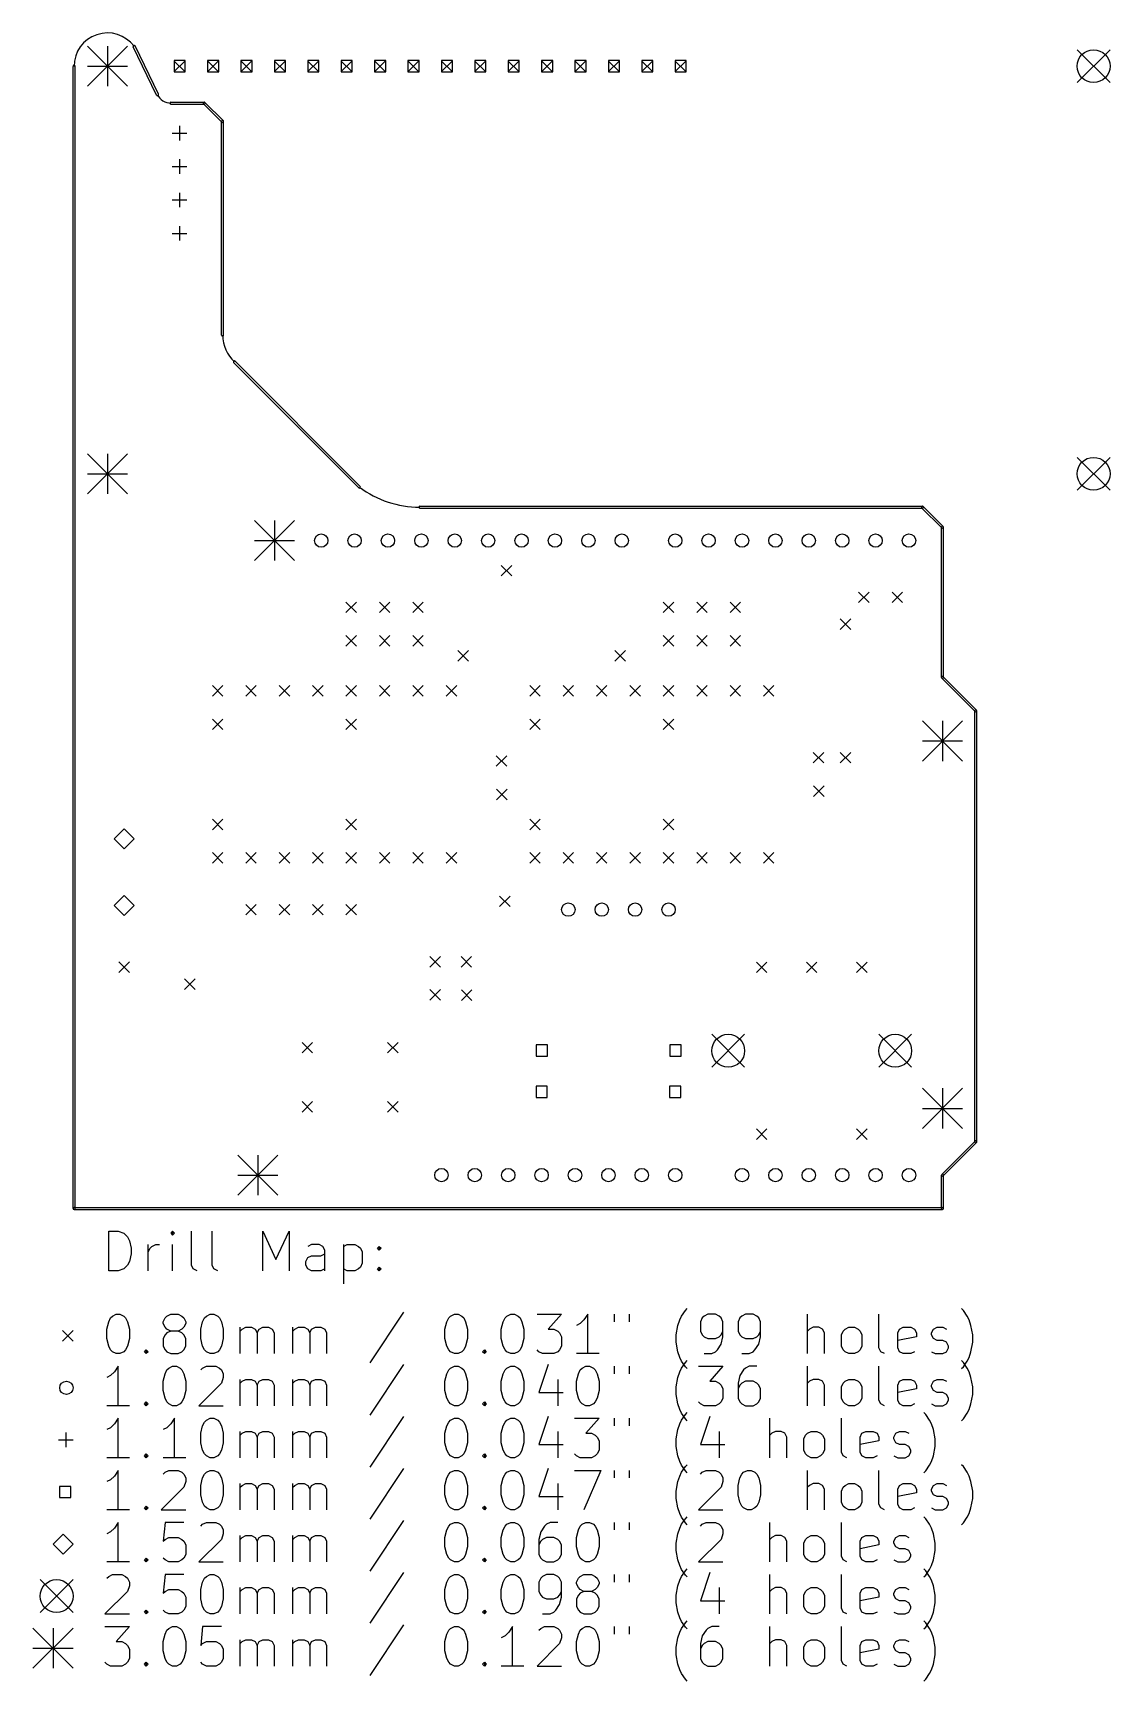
# Model space of a CAD drawing. Extents: x 108 to 190, y -162 to -37.
import ezdxf

# ---------------------------------------------------------------- set-up
doc = ezdxf.new("R2010")
doc.units = 0
doc.header["$MEASUREMENT"] = 0
doc.layers.add('BLACK', color=7, linetype='CONTINUOUS')

msp = doc.modelspace()

# ---------------------------------------------------------------- linework, layer by layer
at = {"layer": 'Black'}
for p, q in [((112.014, -37.96), (115.062, -41.008)), ((115.062, -37.96), (112.014, -41.008)), ((113.538, -37.96), (113.538, -41.008)), ((117.28, -41.689), (115.502, -38.006)), ((117.416, -41.623), (115.638, -37.94)), ((187.287, -38.234), (189.787, -40.734)), ((189.787, -38.234), (187.287, -40.734)), ((110.923, -126.365), (110.923, -39.497)), ((111.073, -126.365), (111.073, -39.497)), ((112.014, -39.484), (115.062, -39.484)), ((119.461, -39.06), (118.613, -39.06)), ((118.613, -39.06), (118.613, -39.909)), ((118.613, -39.909), (119.461, -39.909)), ((118.624, -39.097), (119.424, -39.897)), ((119.424, -39.097), (118.624, -39.897)), ((119.461, -39.909), (119.461, -39.06)), ((122.001, -39.06), (121.153, -39.06)), ((121.153, -39.06), (121.153, -39.909)), ((121.153, -39.909), (122.001, -39.909)), ((121.164, -39.097), (121.964, -39.897)), ((121.964, -39.097), (121.164, -39.897)), ((122.001, -39.909), (122.001, -39.06)), ((124.541, -39.06), (123.693, -39.06)), ((123.693, -39.06), (123.693, -39.909)), ((123.693, -39.909), (124.541, -39.909)), ((123.704, -39.097), (124.504, -39.897)), ((124.504, -39.097), (123.704, -39.897)), ((124.541, -39.909), (124.541, -39.06)), ((127.081, -39.06), (126.233, -39.06)), ((126.233, -39.06), (126.233, -39.909)), ((126.233, -39.909), (127.081, -39.909)), ((126.244, -39.097), (127.044, -39.897)), ((127.044, -39.097), (126.244, -39.897)), ((127.081, -39.909), (127.081, -39.06)), ((129.621, -39.06), (128.773, -39.06)), ((128.773, -39.06), (128.773, -39.909)), ((128.773, -39.909), (129.621, -39.909)), ((128.784, -39.097), (129.584, -39.897)), ((129.584, -39.097), (128.784, -39.897)), ((129.621, -39.909), (129.621, -39.06)), ((132.161, -39.06), (131.313, -39.06)), ((131.313, -39.06), (131.313, -39.909)), ((131.313, -39.909), (132.161, -39.909)), ((131.324, -39.097), (132.124, -39.897)), ((132.124, -39.097), (131.324, -39.897)), ((132.161, -39.909), (132.161, -39.06)), ((134.701, -39.06), (133.853, -39.06)), ((133.853, -39.06), (133.853, -39.909)), ((133.853, -39.909), (134.701, -39.909)), ((133.864, -39.097), (134.664, -39.897)), ((134.664, -39.097), (133.864, -39.897)), ((134.701, -39.909), (134.701, -39.06)), ((137.241, -39.06), (136.393, -39.06)), ((136.393, -39.06), (136.393, -39.909)), ((136.393, -39.909), (137.241, -39.909)), ((136.404, -39.097), (137.204, -39.897)), ((137.204, -39.097), (136.404, -39.897)), ((137.241, -39.909), (137.241, -39.06)), ((139.781, -39.06), (138.933, -39.06)), ((138.933, -39.06), (138.933, -39.909)), ((138.933, -39.909), (139.781, -39.909)), ((138.944, -39.097), (139.744, -39.897)), ((139.744, -39.097), (138.944, -39.897)), ((139.781, -39.909), (139.781, -39.06)), ((142.321, -39.06), (141.473, -39.06)), ((141.473, -39.06), (141.473, -39.909)), ((141.473, -39.909), (142.321, -39.909)), ((141.484, -39.097), (142.284, -39.897)), ((142.284, -39.097), (141.484, -39.897)), ((142.321, -39.909), (142.321, -39.06)), ((144.861, -39.06), (144.013, -39.06)), ((144.013, -39.06), (144.013, -39.909)), ((144.013, -39.909), (144.861, -39.909)), ((144.024, -39.097), (144.824, -39.897)), ((144.824, -39.097), (144.024, -39.897)), ((144.861, -39.909), (144.861, -39.06)), ((147.401, -39.06), (146.553, -39.06)), ((146.553, -39.06), (146.553, -39.909)), ((146.553, -39.909), (147.401, -39.909)), ((146.564, -39.097), (147.364, -39.897)), ((147.364, -39.097), (146.564, -39.897)), ((147.401, -39.909), (147.401, -39.06)), ((149.941, -39.06), (149.093, -39.06)), ((149.093, -39.06), (149.093, -39.909)), ((149.093, -39.909), (149.941, -39.909)), ((149.104, -39.097), (149.904, -39.897)), ((149.904, -39.097), (149.104, -39.897)), ((149.941, -39.909), (149.941, -39.06)), ((152.481, -39.06), (151.633, -39.06)), ((151.633, -39.06), (151.633, -39.909)), ((151.633, -39.909), (152.481, -39.909)), ((151.644, -39.097), (152.444, -39.897)), ((152.444, -39.097), (151.644, -39.897)), ((152.481, -39.909), (152.481, -39.06)), ((155.021, -39.06), (154.173, -39.06)), ((154.173, -39.06), (154.173, -39.909)), ((154.173, -39.909), (155.021, -39.909)), ((154.184, -39.097), (154.984, -39.897)), ((154.984, -39.097), (154.184, -39.897)), ((155.021, -39.909), (155.021, -39.06)), ((157.561, -39.06), (156.713, -39.06)), ((156.713, -39.06), (156.713, -39.909)), ((156.713, -39.909), (157.561, -39.909)), ((156.724, -39.097), (157.524, -39.897)), ((157.524, -39.097), (156.724, -39.897)), ((157.561, -39.909), (157.561, -39.06)), ((118.364, -42.216), (120.904, -42.216)), ((118.364, -42.366), (120.904, -42.366)), ((122.248, -43.741), (120.851, -42.344)), ((122.354, -43.635), (120.957, -42.238)), ((122.226, -59.944), (122.226, -43.688)), ((122.376, -59.944), (122.376, -43.688)), ((118.474, -44.577), (119.574, -44.577)), ((119.024, -44.027), (119.024, -45.127)), ((118.474, -47.117), (119.574, -47.117)), ((119.024, -46.567), (119.024, -47.667)), ((118.474, -49.657), (119.574, -49.657)), ((119.024, -49.107), (119.024, -50.207)), ((118.474, -52.197), (119.574, -52.197)), ((119.024, -51.647), (119.024, -52.747)), ((132.662, -71.554), (123.137, -62.029)), ((132.768, -71.448), (123.243, -61.923)), ((112.014, -68.961), (115.062, -72.009)), ((115.062, -68.961), (112.014, -72.009)), ((113.538, -68.961), (113.538, -72.009)), ((187.287, -69.235), (189.787, -71.735)), ((189.787, -69.235), (187.287, -71.735)), ((112.014, -70.485), (115.062, -70.485)), ((137.287, -72.95), (175.514, -72.95)), ((137.287, -73.1), (175.514, -73.1)), ((176.985, -74.602), (175.461, -73.078)), ((177.091, -74.496), (175.567, -72.972)), ((124.714, -74.041), (127.762, -77.089)), ((127.762, -74.041), (124.714, -77.089)), ((126.238, -74.041), (126.238, -77.089)), ((176.963, -85.979), (176.963, -74.549)), ((177.113, -85.979), (177.113, -74.549)), ((124.714, -75.565), (127.762, -75.565)), ((143.491, -77.451), (144.291, -78.251)), ((144.291, -77.451), (143.491, -78.251)), ((170.669, -79.483), (171.469, -80.283)), ((171.469, -79.483), (170.669, -80.283)), ((173.209, -79.483), (174.009, -80.283)), ((174.009, -79.483), (173.209, -80.283)), ((131.68, -80.245), (132.48, -81.045)), ((132.48, -80.245), (131.68, -81.045)), ((134.22, -80.245), (135.02, -81.045)), ((135.02, -80.245), (134.22, -81.045)), ((136.76, -80.245), (137.56, -81.045)), ((137.56, -80.245), (136.76, -81.045)), ((155.81, -80.245), (156.61, -81.045)), ((156.61, -80.245), (155.81, -81.045)), ((158.35, -80.245), (159.15, -81.045)), ((159.15, -80.245), (158.35, -81.045)), ((160.89, -80.245), (161.69, -81.045)), ((161.69, -80.245), (160.89, -81.045)), ((169.272, -81.515), (170.072, -82.315)), ((170.072, -81.515), (169.272, -82.315)), ((131.68, -82.785), (132.48, -83.585)), ((132.48, -82.785), (131.68, -83.585)), ((134.22, -82.785), (135.02, -83.585)), ((135.02, -82.785), (134.22, -83.585)), ((136.76, -82.785), (137.56, -83.585)), ((137.56, -82.785), (136.76, -83.585)), ((140.189, -83.928), (140.989, -84.728)), ((140.989, -83.928), (140.189, -84.728)), ((152.127, -83.928), (152.927, -84.728)), ((152.927, -83.928), (152.127, -84.728)), ((155.81, -82.785), (156.61, -83.585)), ((156.61, -82.785), (155.81, -83.585)), ((158.35, -82.785), (159.15, -83.585)), ((159.15, -82.785), (158.35, -83.585)), ((160.89, -82.785), (161.69, -83.585)), ((161.69, -82.785), (160.89, -83.585)), ((179.525, -88.572), (176.985, -86.032)), ((179.631, -88.466), (177.091, -85.926)), ((121.52, -86.595), (122.32, -87.395)), ((122.32, -86.595), (121.52, -87.395)), ((124.06, -86.595), (124.86, -87.395)), ((124.86, -86.595), (124.06, -87.395)), ((126.6, -86.595), (127.4, -87.395)), ((127.4, -86.595), (126.6, -87.395)), ((129.14, -86.595), (129.94, -87.395)), ((129.94, -86.595), (129.14, -87.395)), ((131.68, -86.595), (132.48, -87.395)), ((132.48, -86.595), (131.68, -87.395)), ((134.22, -86.595), (135.02, -87.395)), ((135.02, -86.595), (134.22, -87.395)), ((136.76, -86.595), (137.56, -87.395)), ((137.56, -86.595), (136.76, -87.395)), ((139.3, -86.595), (140.1, -87.395)), ((140.1, -86.595), (139.3, -87.395)), ((145.65, -86.595), (146.45, -87.395)), ((146.45, -86.595), (145.65, -87.395)), ((148.19, -86.595), (148.99, -87.395)), ((148.99, -86.595), (148.19, -87.395)), ((150.73, -86.595), (151.53, -87.395)), ((151.53, -86.595), (150.73, -87.395)), ((153.27, -86.595), (154.07, -87.395)), ((154.07, -86.595), (153.27, -87.395)), ((155.81, -86.595), (156.61, -87.395)), ((156.61, -86.595), (155.81, -87.395)), ((158.35, -86.595), (159.15, -87.395)), ((159.15, -86.595), (158.35, -87.395)), ((160.89, -86.595), (161.69, -87.395)), ((161.69, -86.595), (160.89, -87.395)), ((163.43, -86.595), (164.23, -87.395)), ((164.23, -86.595), (163.43, -87.395)), ((179.503, -121.285), (179.503, -88.519)), ((179.653, -121.285), (179.653, -88.519)), ((121.52, -89.135), (122.32, -89.935)), ((122.32, -89.135), (121.52, -89.935)), ((131.68, -89.135), (132.48, -89.935)), ((132.48, -89.135), (131.68, -89.935)), ((145.65, -89.135), (146.45, -89.935)), ((146.45, -89.135), (145.65, -89.935)), ((155.81, -89.135), (156.61, -89.935)), ((156.61, -89.135), (155.81, -89.935)), ((175.514, -89.281), (178.562, -92.329)), ((178.562, -89.281), (175.514, -92.329)), ((177.038, -89.281), (177.038, -92.329)), ((175.514, -90.805), (178.562, -90.805)), ((143.11, -91.929), (143.91, -92.729)), ((143.91, -91.929), (143.11, -92.729)), ((167.215, -91.675), (168.015, -92.475)), ((168.015, -91.675), (167.215, -92.475)), ((169.272, -91.675), (170.072, -92.475)), ((170.072, -91.675), (169.272, -92.475)), ((143.135, -94.469), (143.935, -95.269)), ((143.935, -94.469), (143.135, -95.269)), ((167.24, -94.215), (168.04, -95.015)), ((168.04, -94.215), (167.24, -95.015)), ((114.808, -97.483), (114.046, -98.245)), ((115.57, -98.245), (114.808, -97.483)), ((121.52, -96.755), (122.32, -97.555)), ((122.32, -96.755), (121.52, -97.555)), ((131.68, -96.755), (132.48, -97.555)), ((132.48, -96.755), (131.68, -97.555)), ((145.65, -96.755), (146.45, -97.555)), ((146.45, -96.755), (145.65, -97.555)), ((155.81, -96.755), (156.61, -97.555)), ((156.61, -96.755), (155.81, -97.555)), ((114.046, -98.245), (114.808, -99.007)), ((114.808, -99.007), (115.57, -98.245)), ((121.52, -99.295), (122.32, -100.095)), ((122.32, -99.295), (121.52, -100.095)), ((124.06, -99.295), (124.86, -100.095)), ((124.86, -99.295), (124.06, -100.095)), ((126.6, -99.295), (127.4, -100.095)), ((127.4, -99.295), (126.6, -100.095)), ((129.14, -99.295), (129.94, -100.095)), ((129.94, -99.295), (129.14, -100.095)), ((131.68, -99.295), (132.48, -100.095)), ((132.48, -99.295), (131.68, -100.095)), ((134.22, -99.295), (135.02, -100.095)), ((135.02, -99.295), (134.22, -100.095)), ((136.76, -99.295), (137.56, -100.095)), ((137.56, -99.295), (136.76, -100.095)), ((139.3, -99.295), (140.1, -100.095)), ((140.1, -99.295), (139.3, -100.095)), ((145.65, -99.295), (146.45, -100.095)), ((146.45, -99.295), (145.65, -100.095)), ((148.19, -99.295), (148.99, -100.095)), ((148.99, -99.295), (148.19, -100.095)), ((150.73, -99.295), (151.53, -100.095)), ((151.53, -99.295), (150.73, -100.095)), ((153.27, -99.295), (154.07, -100.095)), ((154.07, -99.295), (153.27, -100.095)), ((155.81, -99.295), (156.61, -100.095)), ((156.61, -99.295), (155.81, -100.095)), ((158.35, -99.295), (159.15, -100.095)), ((159.15, -99.295), (158.35, -100.095)), ((160.89, -99.295), (161.69, -100.095)), ((161.69, -99.295), (160.89, -100.095)), ((163.43, -99.295), (164.23, -100.095)), ((164.23, -99.295), (163.43, -100.095)), ((114.808, -102.563), (114.046, -103.325)), ((115.57, -103.325), (114.808, -102.563)), ((143.364, -102.597), (144.164, -103.397)), ((144.164, -102.597), (143.364, -103.397)), ((114.046, -103.325), (114.808, -104.087)), ((114.808, -104.087), (115.57, -103.325)), ((124.06, -103.232), (124.86, -104.032)), ((124.86, -103.232), (124.06, -104.032)), ((126.6, -103.232), (127.4, -104.032)), ((127.4, -103.232), (126.6, -104.032)), ((129.14, -103.232), (129.94, -104.032)), ((129.94, -103.232), (129.14, -104.032)), ((131.68, -103.232), (132.48, -104.032)), ((132.48, -103.232), (131.68, -104.032)), ((114.408, -107.605), (115.208, -108.405)), ((115.208, -107.605), (114.408, -108.405)), ((138.066, -107.205), (138.866, -108.005)), ((138.866, -107.205), (138.066, -108.005)), ((140.431, -107.195), (141.231, -107.995)), ((141.231, -107.195), (140.431, -107.995)), ((162.888, -107.615), (163.688, -108.415)), ((163.688, -107.615), (162.888, -108.415)), ((166.698, -107.615), (167.498, -108.415)), ((167.498, -107.615), (166.698, -108.415)), ((170.508, -107.615), (171.308, -108.415)), ((171.308, -107.615), (170.508, -108.415)), ((119.408, -108.905), (120.208, -109.705)), ((120.208, -108.905), (119.408, -109.705)), ((138.066, -109.705), (138.866, -110.505)), ((138.866, -109.705), (138.066, -110.505)), ((140.456, -109.735), (141.256, -110.535)), ((141.256, -109.735), (140.456, -110.535)), ((128.338, -113.725), (129.138, -114.525)), ((129.138, -113.725), (128.338, -114.525)), ((134.838, -113.725), (135.638, -114.525)), ((135.638, -113.725), (134.838, -114.525)), ((147.002, -113.921), (146.154, -113.921)), ((146.154, -113.921), (146.154, -114.769)), ((147.002, -114.769), (147.002, -113.921)), ((157.162, -113.921), (156.314, -113.921)), ((156.314, -113.921), (156.314, -114.769)), ((157.162, -114.769), (157.162, -113.921)), ((159.498, -113.115), (161.998, -115.615)), ((161.998, -113.115), (159.498, -115.615)), ((172.198, -113.115), (174.698, -115.615)), ((174.698, -113.115), (172.198, -115.615)), ((146.154, -114.769), (147.002, -114.769)), ((156.314, -114.769), (157.162, -114.769)), ((146.982, -117.061), (146.134, -117.061)), ((146.134, -117.061), (146.134, -117.909)), ((146.982, -117.909), (146.982, -117.061)), ((157.142, -117.061), (156.294, -117.061)), ((156.294, -117.061), (156.294, -117.909)), ((157.142, -117.909), (157.142, -117.061)), ((175.514, -117.221), (178.562, -120.269)), ((178.562, -117.221), (175.514, -120.269)), ((177.038, -117.221), (177.038, -120.269)), ((128.338, -118.225), (129.138, -119.025)), ((129.138, -118.225), (128.338, -119.025)), ((134.838, -118.225), (135.638, -119.025)), ((135.638, -118.225), (134.838, -119.025)), ((146.134, -117.909), (146.982, -117.909)), ((156.294, -117.909), (157.142, -117.909)), ((175.514, -118.745), (178.562, -118.745)), ((162.888, -120.315), (163.688, -121.115)), ((163.688, -120.315), (162.888, -121.115)), ((170.508, -120.315), (171.308, -121.115)), ((171.308, -120.315), (170.508, -121.115)), ((176.985, -123.772), (179.525, -121.232)), ((177.091, -123.878), (179.631, -121.338)), ((123.444, -122.301), (126.492, -125.349)), ((126.492, -122.301), (123.444, -125.349)), ((124.968, -122.301), (124.968, -125.349)), ((123.444, -123.825), (126.492, -123.825)), ((176.963, -126.365), (176.963, -123.825)), ((177.113, -126.365), (177.113, -123.825)), ((110.998, -126.29), (177.038, -126.29)), ((110.998, -126.44), (177.038, -126.44)), ((113.637, -131.097), (113.637, -128.097)), ((113.637, -128.097), (114.352, -128.097)), ((114.352, -128.097), (114.78, -128.24)), ((114.78, -128.24), (115.066, -128.526)), ((115.066, -128.526), (115.209, -128.811)), ((115.209, -128.811), (115.352, -129.383)), ((116.637, -131.097), (116.637, -129.097)), ((116.923, -129.24), (117.209, -129.097)), ((117.209, -129.097), (117.494, -129.097)), ((118.494, -128.097), (118.352, -128.24)), ((118.352, -128.24), (118.494, -128.383)), ((118.637, -128.24), (118.494, -128.097)), ((118.494, -128.097), (118.494, -128.383)), ((118.494, -128.383), (118.637, -128.24)), ((118.494, -131.097), (118.494, -129.097)), ((119.923, -130.669), (119.923, -128.097)), ((121.494, -130.669), (121.494, -128.097)), ((125.352, -131.097), (125.352, -128.097)), ((125.352, -128.097), (126.352, -130.24)), ((126.352, -130.24), (127.352, -128.097)), ((127.352, -128.097), (127.352, -131.097)), ((129.066, -129.097), (128.78, -129.24)), ((129.637, -129.097), (129.066, -129.097)), ((129.923, -129.24), (129.637, -129.097)), ((131.494, -129.097), (131.494, -132.097)), ((131.494, -129.24), (131.78, -129.097)), ((131.78, -129.097), (132.352, -129.097)), ((132.352, -129.097), (132.637, -129.24)), ((115.352, -129.811), (115.209, -130.383)), ((115.352, -129.383), (115.352, -129.811)), ((116.637, -129.669), (116.78, -129.383)), ((116.78, -129.383), (116.923, -129.24)), ((128.637, -130.383), (128.78, -130.097)), ((128.78, -130.097), (129.066, -129.954)), ((129.066, -129.954), (129.78, -129.954)), ((129.78, -129.954), (130.066, -129.811)), ((130.066, -129.526), (129.923, -129.24)), ((130.066, -131.097), (130.066, -129.526)), ((132.637, -129.24), (132.78, -129.383)), ((132.78, -129.383), (132.923, -129.669)), ((132.923, -129.669), (132.923, -130.526)), ((134.066, -129.383), (134.209, -129.24)), ((134.209, -129.526), (134.066, -129.383)), ((134.209, -129.24), (134.352, -129.383)), ((134.209, -129.24), (134.209, -129.526)), ((134.352, -129.383), (134.209, -129.526)), ((114.352, -131.097), (113.637, -131.097)), ((114.78, -130.954), (114.352, -131.097)), ((115.066, -130.669), (114.78, -130.954)), ((115.209, -130.383), (115.066, -130.669)), ((120.066, -130.954), (119.923, -130.669)), ((120.352, -131.097), (120.066, -130.954)), ((121.637, -130.954), (121.494, -130.669)), ((121.923, -131.097), (121.637, -130.954)), ((128.637, -130.669), (128.637, -130.383)), ((128.78, -130.954), (128.637, -130.669)), ((129.066, -131.097), (128.78, -130.954)), ((129.78, -131.097), (129.066, -131.097)), ((130.066, -130.954), (129.78, -131.097)), ((131.78, -131.097), (131.494, -130.954)), ((132.352, -131.097), (131.78, -131.097)), ((132.637, -130.954), (132.352, -131.097)), ((132.78, -130.811), (132.637, -130.954)), ((132.923, -130.526), (132.78, -130.811)), ((134.066, -130.954), (134.209, -130.811)), ((134.209, -131.097), (134.066, -130.954)), ((134.209, -130.811), (134.352, -130.954)), ((134.209, -130.811), (134.209, -131.097)), ((134.352, -130.954), (134.209, -131.097)), ((157.209, -134.54), (157.494, -134.111)), ((157.494, -134.111), (157.637, -133.969)), ((178.637, -134.111), (178.494, -133.969)), ((178.923, -134.54), (178.637, -134.111)), ((113.494, -135.54), (113.637, -134.969)), ((113.637, -134.969), (113.78, -134.683)), ((113.78, -134.683), (113.923, -134.54)), ((113.923, -134.54), (114.209, -134.397)), ((114.209, -134.397), (114.494, -134.397)), ((114.494, -134.397), (114.78, -134.54)), ((114.78, -134.54), (114.923, -134.683)), ((114.923, -134.683), (115.066, -134.969)), ((115.066, -134.969), (115.209, -135.54)), ((117.78, -134.969), (117.923, -134.683)), ((117.78, -135.111), (117.78, -134.969)), ((117.923, -135.397), (117.78, -135.111)), ((117.923, -134.683), (118.066, -134.54)), ((118.066, -134.54), (118.352, -134.397)), ((118.352, -134.397), (118.923, -134.397)), ((118.923, -134.397), (119.209, -134.54)), ((119.209, -134.54), (119.352, -134.683)), ((119.352, -134.683), (119.494, -134.969)), ((119.494, -135.111), (119.352, -135.397)), ((119.494, -134.969), (119.494, -135.111)), ((120.637, -135.54), (120.78, -134.969)), ((120.78, -134.969), (120.923, -134.683)), ((120.923, -134.683), (121.066, -134.54)), ((121.066, -134.54), (121.352, -134.397)), ((121.352, -134.397), (121.637, -134.397)), ((121.637, -134.397), (121.923, -134.54)), ((121.923, -134.54), (122.066, -134.683)), ((122.066, -134.683), (122.209, -134.969)), ((122.209, -134.969), (122.352, -135.54)), ((136.066, -134.254), (133.494, -138.111)), ((139.209, -135.54), (139.352, -134.969)), ((139.352, -134.969), (139.494, -134.683)), ((139.494, -134.683), (139.637, -134.54)), ((139.637, -134.54), (139.923, -134.397)), ((139.923, -134.397), (140.209, -134.397)), ((140.209, -134.397), (140.494, -134.54)), ((140.494, -134.54), (140.637, -134.683)), ((140.637, -134.683), (140.78, -134.969)), ((140.78, -134.969), (140.923, -135.54)), ((143.494, -135.54), (143.637, -134.969)), ((143.637, -134.969), (143.78, -134.683)), ((143.78, -134.683), (143.923, -134.54)), ((143.923, -134.54), (144.209, -134.397)), ((144.209, -134.397), (144.494, -134.397)), ((144.494, -134.397), (144.78, -134.54)), ((144.78, -134.54), (144.923, -134.683)), ((144.923, -134.683), (145.066, -134.969)), ((145.066, -134.969), (145.209, -135.54)), ((146.209, -134.397), (148.066, -134.397)), ((148.066, -134.397), (147.066, -135.54)), ((149.494, -135.111), (149.209, -135.254)), ((149.78, -134.826), (149.494, -135.111)), ((150.066, -134.397), (149.78, -134.826)), ((150.066, -137.397), (150.066, -134.397)), ((152.066, -134.397), (152.066, -134.969)), ((153.209, -134.397), (153.209, -134.969)), ((156.78, -135.969), (156.923, -135.254)), ((156.923, -135.254), (157.066, -134.826)), ((157.066, -134.826), (157.209, -134.54)), ((158.78, -134.683), (158.637, -134.969)), ((158.637, -134.969), (158.637, -135.683)), ((158.923, -134.54), (158.78, -134.683)), ((159.209, -134.397), (158.923, -134.54)), ((159.78, -134.397), (159.209, -134.397)), ((160.066, -134.54), (159.78, -134.397)), ((160.209, -134.683), (160.066, -134.54)), ((160.352, -134.969), (160.209, -134.683)), ((160.352, -136.111), (160.352, -134.969)), ((161.637, -134.683), (161.494, -134.969)), ((161.494, -134.969), (161.494, -135.683)), ((161.78, -134.54), (161.637, -134.683)), ((162.066, -134.397), (161.78, -134.54)), ((162.637, -134.397), (162.066, -134.397)), ((162.923, -134.54), (162.637, -134.397)), ((163.066, -134.683), (162.923, -134.54)), ((163.209, -134.969), (163.066, -134.683)), ((163.209, -136.111), (163.209, -134.969)), ((166.78, -137.397), (166.78, -134.397)), ((172.209, -136.969), (172.209, -134.397)), ((179.066, -134.826), (178.923, -134.54)), ((179.209, -135.254), (179.066, -134.826)), ((179.352, -135.969), (179.209, -135.254)), ((110.123, -135.64), (110.923, -136.44)), ((110.923, -135.64), (110.123, -136.44)), ((113.494, -136.254), (113.494, -135.54)), ((113.637, -136.826), (113.494, -136.254)), ((115.209, -136.254), (115.066, -136.826)), ((115.209, -135.54), (115.209, -136.254)), ((117.923, -135.969), (117.78, -136.254)), ((117.78, -136.254), (117.78, -136.826)), ((118.066, -135.54), (117.923, -135.397)), ((118.066, -135.826), (117.923, -135.969)), ((118.352, -135.683), (118.066, -135.54)), ((118.352, -135.683), (118.066, -135.826)), ((118.923, -135.683), (118.352, -135.683)), ((119.209, -135.54), (118.923, -135.683)), ((119.209, -135.826), (118.923, -135.683)), ((119.352, -135.397), (119.209, -135.54)), ((119.352, -135.969), (119.209, -135.826)), ((119.494, -136.254), (119.352, -135.969)), ((119.494, -136.826), (119.494, -136.254)), ((120.637, -136.254), (120.637, -135.54)), ((120.78, -136.826), (120.637, -136.254)), ((122.352, -136.254), (122.209, -136.826)), ((122.352, -135.54), (122.352, -136.254)), ((123.637, -137.397), (123.637, -135.397)), ((123.637, -135.683), (123.78, -135.54)), ((123.78, -135.54), (124.066, -135.397)), ((124.066, -135.397), (124.494, -135.397)), ((124.494, -135.397), (124.78, -135.54)), ((124.78, -135.54), (124.923, -135.826)), ((124.923, -135.826), (125.066, -135.54)), ((124.923, -135.826), (124.923, -137.397)), ((125.066, -135.54), (125.352, -135.397)), ((125.352, -135.397), (125.78, -135.397)), ((125.78, -135.397), (126.066, -135.54)), ((126.066, -135.54), (126.209, -135.826)), ((126.209, -135.826), (126.209, -137.397)), ((127.637, -137.397), (127.637, -135.397)), ((127.637, -135.683), (127.78, -135.54)), ((127.78, -135.54), (128.066, -135.397)), ((128.066, -135.397), (128.494, -135.397)), ((128.494, -135.397), (128.78, -135.54)), ((128.78, -135.54), (128.923, -135.826)), ((128.923, -135.826), (129.066, -135.54)), ((128.923, -135.826), (128.923, -137.397)), ((129.066, -135.54), (129.352, -135.397)), ((129.352, -135.397), (129.78, -135.397)), ((129.78, -135.397), (130.066, -135.54)), ((130.066, -135.54), (130.209, -135.826)), ((130.209, -135.826), (130.209, -137.397)), ((139.209, -136.254), (139.209, -135.54)), ((139.352, -136.826), (139.209, -136.254)), ((140.923, -136.254), (140.78, -136.826)), ((140.923, -135.54), (140.923, -136.254)), ((143.494, -136.254), (143.494, -135.54)), ((143.637, -136.826), (143.494, -136.254)), ((145.209, -136.254), (145.066, -136.826)), ((145.209, -135.54), (145.209, -136.254)), ((147.066, -135.54), (147.494, -135.54)), ((147.494, -135.54), (147.78, -135.683)), ((147.78, -135.683), (147.923, -135.826)), ((147.923, -135.826), (148.066, -136.111)), ((148.066, -136.111), (148.066, -136.826)), ((156.78, -136.54), (156.78, -135.969)), ((156.923, -137.254), (156.78, -136.54)), ((158.637, -135.683), (158.78, -135.969)), ((158.78, -135.969), (158.923, -136.111)), ((158.923, -136.111), (159.209, -136.254)), ((159.209, -136.254), (159.78, -136.254)), ((159.78, -136.254), (160.066, -136.111)), ((160.066, -136.111), (160.209, -135.969)), ((160.209, -135.969), (160.352, -135.683)), ((160.209, -136.683), (160.352, -136.111)), ((161.494, -135.683), (161.637, -135.969)), ((161.637, -135.969), (161.78, -136.111)), ((161.78, -136.111), (162.066, -136.254)), ((162.066, -136.254), (162.637, -136.254)), ((162.637, -136.254), (162.923, -136.111)), ((162.923, -136.111), (163.066, -135.969)), ((163.066, -135.969), (163.209, -135.683)), ((163.066, -136.683), (163.209, -136.111)), ((166.923, -135.54), (166.78, -135.683)), ((167.209, -135.397), (166.923, -135.54)), ((167.637, -135.397), (167.209, -135.397)), ((167.923, -135.54), (167.637, -135.397)), ((168.066, -135.826), (167.923, -135.54)), ((168.066, -137.397), (168.066, -135.826)), ((169.352, -135.969), (169.494, -135.683)), ((169.352, -136.826), (169.352, -135.969)), ((169.494, -135.683), (169.637, -135.54)), ((169.637, -135.54), (169.923, -135.397)), ((169.923, -135.397), (170.352, -135.397)), ((170.352, -135.397), (170.637, -135.54)), ((170.637, -135.54), (170.78, -135.683)), ((170.78, -135.683), (170.923, -135.969)), ((170.923, -135.969), (170.923, -136.826)), ((173.637, -135.826), (173.78, -135.54)), ((173.637, -136.969), (173.637, -135.826)), ((175.066, -136.111), (173.637, -136.397)), ((173.78, -135.54), (174.066, -135.397)), ((174.066, -135.397), (174.637, -135.397)), ((174.637, -135.397), (174.923, -135.54)), ((174.923, -135.54), (175.066, -135.826)), ((175.066, -135.826), (175.066, -136.111)), ((176.209, -135.826), (176.352, -135.54)), ((176.209, -135.969), (176.209, -135.826)), ((176.352, -136.254), (176.209, -135.969)), ((176.352, -135.54), (176.637, -135.397)), ((176.637, -136.397), (176.352, -136.254)), ((176.637, -135.397), (177.066, -135.397)), ((177.066, -136.397), (176.637, -136.397)), ((177.066, -135.397), (177.352, -135.54)), ((177.352, -136.54), (177.066, -136.397)), ((177.494, -136.826), (177.352, -136.54)), ((179.209, -137.254), (179.352, -136.54)), ((179.352, -136.54), (179.352, -135.969)), ((113.78, -137.111), (113.637, -136.826)), ((113.923, -137.254), (113.78, -137.111)), ((114.209, -137.397), (113.923, -137.254)), ((114.494, -137.397), (114.209, -137.397)), ((114.78, -137.254), (114.494, -137.397)), ((114.923, -137.111), (114.78, -137.254)), ((115.066, -136.826), (114.923, -137.111)), ((116.352, -137.254), (116.494, -137.111)), ((116.494, -137.397), (116.352, -137.254)), ((116.494, -137.111), (116.637, -137.254)), ((116.494, -137.111), (116.494, -137.397)), ((116.637, -137.254), (116.494, -137.397)), ((117.78, -136.826), (117.923, -137.111)), ((117.923, -137.111), (118.066, -137.254)), ((118.066, -137.254), (118.352, -137.397)), ((118.352, -137.397), (118.923, -137.397)), ((118.923, -137.397), (119.209, -137.254)), ((119.209, -137.254), (119.352, -137.111)), ((119.352, -137.111), (119.494, -136.826)), ((120.923, -137.111), (120.78, -136.826)), ((121.066, -137.254), (120.923, -137.111)), ((121.352, -137.397), (121.066, -137.254)), ((121.637, -137.397), (121.352, -137.397)), ((121.923, -137.254), (121.637, -137.397)), ((122.066, -137.111), (121.923, -137.254)), ((122.209, -136.826), (122.066, -137.111)), ((139.494, -137.111), (139.352, -136.826)), ((139.637, -137.254), (139.494, -137.111)), ((139.923, -137.397), (139.637, -137.254)), ((140.209, -137.397), (139.923, -137.397)), ((140.494, -137.254), (140.209, -137.397)), ((140.637, -137.111), (140.494, -137.254)), ((140.78, -136.826), (140.637, -137.111)), ((142.066, -137.254), (142.209, -137.111)), ((142.209, -137.397), (142.066, -137.254)), ((142.209, -137.111), (142.352, -137.254)), ((142.209, -137.111), (142.209, -137.397)), ((142.352, -137.254), (142.209, -137.397)), ((143.78, -137.111), (143.637, -136.826)), ((143.923, -137.254), (143.78, -137.111)), ((144.209, -137.397), (143.923, -137.254)), ((144.494, -137.397), (144.209, -137.397)), ((144.78, -137.254), (144.494, -137.397)), ((144.923, -137.111), (144.78, -137.254)), ((145.066, -136.826), (144.923, -137.111)), ((146.352, -137.254), (146.209, -137.111)), ((146.637, -137.397), (146.352, -137.254)), ((147.494, -137.397), (146.637, -137.397)), ((147.78, -137.254), (147.494, -137.397)), ((147.923, -137.111), (147.78, -137.254)), ((148.066, -136.826), (147.923, -137.111)), ((150.923, -137.397), (149.209, -137.397)), ((157.066, -137.683), (156.923, -137.254)), ((157.209, -137.969), (157.066, -137.683)), ((158.923, -137.397), (159.494, -137.397)), ((159.494, -137.397), (159.78, -137.254)), ((159.78, -137.254), (159.923, -137.111)), ((159.923, -137.111), (160.209, -136.683)), ((161.78, -137.397), (162.352, -137.397)), ((162.352, -137.397), (162.637, -137.254)), ((162.637, -137.254), (162.78, -137.111)), ((162.78, -137.111), (163.066, -136.683)), ((169.494, -137.111), (169.352, -136.826)), ((169.637, -137.254), (169.494, -137.111)), ((169.923, -137.397), (169.637, -137.254)), ((170.352, -137.397), (169.923, -137.397)), ((170.637, -137.254), (170.352, -137.397)), ((170.78, -137.111), (170.637, -137.254)), ((170.923, -136.826), (170.78, -137.111)), ((172.352, -137.254), (172.209, -136.969)), ((172.637, -137.397), (172.352, -137.254)), ((173.78, -137.254), (173.637, -136.969)), ((174.066, -137.397), (173.78, -137.254)), ((174.637, -137.397), (174.066, -137.397)), ((174.923, -137.254), (174.637, -137.397)), ((176.209, -137.254), (176.494, -137.397)), ((176.494, -137.397), (177.066, -137.397)), ((177.066, -137.397), (177.352, -137.254)), ((177.352, -137.254), (177.494, -136.969)), ((177.494, -136.969), (177.494, -136.826)), ((178.923, -137.969), (179.066, -137.683)), ((179.066, -137.683), (179.209, -137.254)), ((113.78, -139.071), (113.494, -139.214)), ((114.066, -138.786), (113.78, -139.071)), ((114.352, -138.357), (114.066, -138.786)), ((114.352, -141.357), (114.352, -138.357)), ((117.78, -139.5), (117.923, -138.929)), ((117.923, -138.929), (118.066, -138.643)), ((118.066, -138.643), (118.209, -138.5)), ((118.209, -138.5), (118.494, -138.357)), ((118.494, -138.357), (118.78, -138.357)), ((118.78, -138.357), (119.066, -138.5)), ((119.066, -138.5), (119.209, -138.643)), ((119.209, -138.643), (119.352, -138.929)), ((119.352, -138.929), (119.494, -139.5)), ((120.637, -138.643), (120.78, -138.5)), ((120.78, -138.5), (121.066, -138.357)), ((121.066, -138.357), (121.78, -138.357)), ((121.78, -138.357), (122.066, -138.5)), ((122.066, -138.5), (122.209, -138.643)), ((122.209, -138.643), (122.352, -138.929)), ((122.352, -138.929), (122.352, -139.214)), ((136.066, -138.214), (133.494, -142.071)), ((139.209, -139.5), (139.352, -138.929)), ((139.352, -138.929), (139.494, -138.643)), ((139.494, -138.643), (139.637, -138.5)), ((139.637, -138.5), (139.923, -138.357)), ((139.923, -138.357), (140.209, -138.357)), ((140.209, -138.357), (140.494, -138.5)), ((140.494, -138.5), (140.637, -138.643)), ((140.637, -138.643), (140.78, -138.929)), ((140.78, -138.929), (140.923, -139.5)), ((143.494, -139.5), (143.637, -138.929)), ((143.637, -138.929), (143.78, -138.643)), ((143.78, -138.643), (143.923, -138.5)), ((143.923, -138.5), (144.209, -138.357)), ((144.209, -138.357), (144.494, -138.357)), ((144.494, -138.357), (144.78, -138.5)), ((144.78, -138.5), (144.923, -138.643)), ((144.923, -138.643), (145.066, -138.929)), ((145.066, -138.929), (145.209, -139.5)), ((147.066, -138.214), (146.352, -140.357)), ((149.209, -139.5), (149.352, -138.929)), ((149.352, -138.929), (149.494, -138.643)), ((149.494, -138.643), (149.637, -138.5)), ((149.637, -138.5), (149.923, -138.357)), ((149.923, -138.357), (150.209, -138.357)), ((150.209, -138.357), (150.494, -138.5)), ((150.494, -138.5), (150.637, -138.643)), ((150.637, -138.643), (150.78, -138.929)), ((150.78, -138.929), (150.923, -139.5)), ((152.066, -138.357), (152.066, -138.929)), ((153.209, -138.357), (153.209, -138.929)), ((156.923, -139.214), (157.066, -138.786)), ((157.066, -138.786), (157.209, -138.5)), ((157.494, -138.397), (157.209, -137.969)), ((157.209, -138.5), (157.494, -138.071)), ((157.494, -138.071), (157.637, -137.929)), ((157.637, -138.54), (157.494, -138.397)), ((158.494, -138.357), (160.352, -138.357)), ((160.352, -138.357), (159.352, -139.5)), ((161.637, -139.071), (161.494, -139.643)), ((161.923, -138.643), (161.637, -139.071)), ((162.066, -138.5), (161.923, -138.643)), ((162.352, -138.357), (162.066, -138.5)), ((162.923, -138.357), (162.352, -138.357)), ((166.78, -141.357), (166.78, -138.357)), ((172.209, -140.929), (172.209, -138.357)), ((178.637, -138.071), (178.494, -137.929)), ((178.494, -138.54), (178.637, -138.397)), ((178.637, -138.397), (178.923, -137.969)), ((178.923, -138.5), (178.637, -138.071)), ((179.066, -138.786), (178.923, -138.5)), ((179.209, -139.214), (179.066, -138.786)), ((117.78, -140.214), (117.78, -139.5)), ((117.923, -140.786), (117.78, -140.214)), ((119.494, -140.214), (119.352, -140.786)), ((119.494, -139.5), (119.494, -140.214)), ((122.209, -139.643), (120.494, -141.357)), ((122.352, -139.214), (122.209, -139.643)), ((123.637, -141.357), (123.637, -139.357)), ((123.637, -139.643), (123.78, -139.5)), ((123.78, -139.5), (124.066, -139.357)), ((124.066, -139.357), (124.494, -139.357)), ((124.494, -139.357), (124.78, -139.5)), ((124.78, -139.5), (124.923, -139.786)), ((124.923, -139.786), (125.066, -139.5)), ((124.923, -139.786), (124.923, -141.357)), ((125.066, -139.5), (125.352, -139.357)), ((125.352, -139.357), (125.78, -139.357)), ((125.78, -139.357), (126.066, -139.5)), ((126.066, -139.5), (126.209, -139.786)), ((126.209, -139.786), (126.209, -141.357)), ((127.637, -141.357), (127.637, -139.357)), ((127.637, -139.643), (127.78, -139.5)), ((127.78, -139.5), (128.066, -139.357)), ((128.066, -139.357), (128.494, -139.357)), ((128.494, -139.357), (128.78, -139.5)), ((128.78, -139.5), (128.923, -139.786)), ((128.923, -139.786), (129.066, -139.5)), ((128.923, -139.786), (128.923, -141.357)), ((129.066, -139.5), (129.352, -139.357)), ((129.352, -139.357), (129.78, -139.357)), ((129.78, -139.357), (130.066, -139.5)), ((130.066, -139.5), (130.209, -139.786)), ((130.209, -139.786), (130.209, -141.357)), ((139.209, -140.214), (139.209, -139.5)), ((139.352, -140.786), (139.209, -140.214)), ((140.923, -140.214), (140.78, -140.786)), ((140.923, -139.5), (140.923, -140.214)), ((143.494, -140.214), (143.494, -139.5)), ((143.637, -140.786), (143.494, -140.214)), ((145.209, -140.214), (145.066, -140.786)), ((145.209, -139.5), (145.209, -140.214)), ((146.352, -140.357), (148.209, -140.357)), ((147.78, -139.357), (147.78, -141.357)), ((149.209, -140.214), (149.209, -139.5)), ((149.352, -140.786), (149.209, -140.214)), ((150.923, -140.214), (150.78, -140.786)), ((150.923, -139.5), (150.923, -140.214)), ((156.78, -139.929), (156.923, -139.214)), ((156.78, -140.5), (156.78, -139.929)), ((159.352, -139.5), (159.78, -139.5)), ((159.78, -139.5), (160.066, -139.643)), ((160.066, -139.643), (160.209, -139.786)), ((160.209, -139.786), (160.352, -140.071)), ((160.352, -140.071), (160.352, -140.786)), ((161.494, -139.643), (161.494, -140.786)), ((161.637, -139.786), (161.494, -140.071)), ((161.78, -139.643), (161.637, -139.786)), ((162.066, -139.5), (161.78, -139.643)), ((162.637, -139.5), (162.066, -139.5)), ((162.923, -139.643), (162.637, -139.5)), ((163.066, -139.786), (162.923, -139.643)), ((163.209, -140.071), (163.066, -139.786)), ((163.209, -140.786), (163.209, -140.071)), ((166.923, -139.5), (166.78, -139.643)), ((167.209, -139.357), (166.923, -139.5)), ((167.637, -139.357), (167.209, -139.357)), ((167.923, -139.5), (167.637, -139.357)), ((168.066, -139.786), (167.923, -139.5)), ((168.066, -141.357), (168.066, -139.786)), ((169.352, -139.929), (169.494, -139.643)), ((169.352, -140.786), (169.352, -139.929)), ((169.494, -139.643), (169.637, -139.5)), ((169.637, -139.5), (169.923, -139.357)), ((169.923, -139.357), (170.352, -139.357)), ((170.352, -139.357), (170.637, -139.5)), ((170.637, -139.5), (170.78, -139.643)), ((170.78, -139.643), (170.923, -139.929)), ((170.923, -139.929), (170.923, -140.786)), ((173.637, -139.786), (173.78, -139.5)), ((173.637, -140.929), (173.637, -139.786)), ((175.066, -140.071), (173.637, -140.357)), ((173.78, -139.5), (174.066, -139.357)), ((174.066, -139.357), (174.637, -139.357)), ((174.637, -139.357), (174.923, -139.5)), ((174.923, -139.5), (175.066, -139.786)), ((175.066, -139.786), (175.066, -140.071)), ((176.209, -139.786), (176.352, -139.5)), ((176.209, -139.929), (176.209, -139.786)), ((176.352, -140.214), (176.209, -139.929)), ((176.352, -139.5), (176.637, -139.357)), ((176.637, -140.357), (176.352, -140.214)), ((176.637, -139.357), (177.066, -139.357)), ((177.066, -140.357), (176.637, -140.357)), ((177.066, -139.357), (177.352, -139.5)), ((177.352, -140.5), (177.066, -140.357)), ((179.352, -139.929), (179.209, -139.214)), ((179.352, -140.5), (179.352, -139.929)), ((115.209, -141.357), (113.494, -141.357)), ((116.352, -141.214), (116.494, -141.071)), ((116.494, -141.357), (116.352, -141.214)), ((116.494, -141.071), (116.637, -141.214)), ((116.494, -141.071), (116.494, -141.357)), ((116.637, -141.214), (116.494, -141.357)), ((118.066, -141.071), (117.923, -140.786)), ((118.209, -141.214), (118.066, -141.071)), ((118.494, -141.357), (118.209, -141.214)), ((118.78, -141.357), (118.494, -141.357)), ((119.066, -141.214), (118.78, -141.357)), ((119.209, -141.071), (119.066, -141.214)), ((119.352, -140.786), (119.209, -141.071)), ((120.494, -141.357), (122.352, -141.357)), ((139.494, -141.071), (139.352, -140.786)), ((139.637, -141.214), (139.494, -141.071)), ((139.923, -141.357), (139.637, -141.214)), ((140.209, -141.357), (139.923, -141.357)), ((140.494, -141.214), (140.209, -141.357)), ((140.637, -141.071), (140.494, -141.214)), ((140.78, -140.786), (140.637, -141.071)), ((142.066, -141.214), (142.209, -141.071)), ((142.209, -141.357), (142.066, -141.214)), ((142.209, -141.071), (142.352, -141.214)), ((142.209, -141.071), (142.209, -141.357)), ((142.352, -141.214), (142.209, -141.357)), ((143.78, -141.071), (143.637, -140.786)), ((143.923, -141.214), (143.78, -141.071)), ((144.209, -141.357), (143.923, -141.214)), ((144.494, -141.357), (144.209, -141.357)), ((144.78, -141.214), (144.494, -141.357)), ((144.923, -141.071), (144.78, -141.214)), ((145.066, -140.786), (144.923, -141.071)), ((149.494, -141.071), (149.352, -140.786)), ((149.637, -141.214), (149.494, -141.071)), ((149.923, -141.357), (149.637, -141.214)), ((150.209, -141.357), (149.923, -141.357)), ((150.494, -141.214), (150.209, -141.357)), ((150.637, -141.071), (150.494, -141.214)), ((150.78, -140.786), (150.637, -141.071)), ((156.923, -141.214), (156.78, -140.5)), ((157.066, -141.643), (156.923, -141.214)), ((158.637, -141.214), (158.494, -141.071)), ((158.923, -141.357), (158.637, -141.214)), ((159.78, -141.357), (158.923, -141.357)), ((160.066, -141.214), (159.78, -141.357)), ((160.209, -141.071), (160.066, -141.214)), ((160.352, -140.786), (160.209, -141.071)), ((161.494, -140.786), (161.637, -141.071)), ((161.637, -141.071), (161.78, -141.214)), ((161.78, -141.214), (162.066, -141.357)), ((162.066, -141.357), (162.637, -141.357)), ((162.637, -141.357), (162.923, -141.214)), ((162.923, -141.214), (163.066, -141.071)), ((163.066, -141.071), (163.209, -140.786)), ((169.494, -141.071), (169.352, -140.786)), ((169.637, -141.214), (169.494, -141.071)), ((169.923, -141.357), (169.637, -141.214)), ((170.352, -141.357), (169.923, -141.357)), ((170.637, -141.214), (170.352, -141.357)), ((170.78, -141.071), (170.637, -141.214)), ((170.923, -140.786), (170.78, -141.071)), ((172.352, -141.214), (172.209, -140.929)), ((172.637, -141.357), (172.352, -141.214)), ((173.78, -141.214), (173.637, -140.929)), ((174.066, -141.357), (173.78, -141.214)), ((174.637, -141.357), (174.066, -141.357)), ((174.923, -141.214), (174.637, -141.357)), ((176.209, -141.214), (176.494, -141.357)), ((176.494, -141.357), (177.066, -141.357)), ((177.066, -141.357), (177.352, -141.214)), ((177.494, -140.786), (177.352, -140.5)), ((177.352, -141.214), (177.494, -140.929)), ((177.494, -140.929), (177.494, -140.786)), ((179.066, -141.643), (179.209, -141.214)), ((179.209, -141.214), (179.352, -140.5)), ((114.066, -142.746), (113.78, -143.031)), ((114.352, -142.317), (114.066, -142.746)), ((114.352, -145.317), (114.352, -142.317)), ((118.352, -142.746), (118.066, -143.031)), ((118.637, -142.317), (118.352, -142.746)), ((118.637, -145.317), (118.637, -142.317)), ((120.637, -143.46), (120.78, -142.889)), ((120.78, -142.889), (120.923, -142.603)), ((120.923, -142.603), (121.066, -142.46)), ((121.066, -142.46), (121.352, -142.317)), ((121.352, -142.317), (121.637, -142.317)), ((121.637, -142.317), (121.923, -142.46)), ((121.923, -142.46), (122.066, -142.603)), ((122.066, -142.603), (122.209, -142.889)), ((122.209, -142.889), (122.352, -143.46)), ((136.066, -142.174), (133.494, -146.031)), ((139.209, -143.46), (139.352, -142.889)), ((139.352, -142.889), (139.494, -142.603)), ((139.494, -142.603), (139.637, -142.46)), ((139.637, -142.46), (139.923, -142.317)), ((139.923, -142.317), (140.209, -142.317)), ((140.209, -142.317), (140.494, -142.46)), ((140.494, -142.46), (140.637, -142.603)), ((140.637, -142.603), (140.78, -142.889)), ((140.78, -142.889), (140.923, -143.46)), ((143.494, -143.46), (143.637, -142.889)), ((143.637, -142.889), (143.78, -142.603)), ((143.78, -142.603), (143.923, -142.46)), ((143.923, -142.46), (144.209, -142.317)), ((144.209, -142.317), (144.494, -142.317)), ((144.494, -142.317), (144.78, -142.46)), ((144.78, -142.46), (144.923, -142.603)), ((144.923, -142.603), (145.066, -142.889)), ((145.066, -142.889), (145.209, -143.46)), ((147.066, -142.174), (146.352, -144.317)), ((149.066, -142.317), (150.923, -142.317)), ((150.923, -142.317), (149.923, -143.46)), ((152.066, -142.317), (152.066, -142.889)), ((153.209, -142.317), (153.209, -142.889)), ((156.923, -143.174), (157.066, -142.746)), ((157.209, -141.929), (157.066, -141.643)), ((157.066, -142.746), (157.209, -142.46)), ((157.494, -142.357), (157.209, -141.929)), ((157.209, -142.46), (157.494, -142.031)), ((157.494, -142.031), (157.637, -141.889)), ((157.637, -142.5), (157.494, -142.357)), ((159.352, -142.174), (158.637, -144.317)), ((163.923, -145.317), (163.923, -142.317)), ((169.352, -144.889), (169.352, -142.317)), ((175.78, -142.031), (175.637, -141.889)), ((176.066, -142.46), (175.78, -142.031)), ((176.209, -142.746), (176.066, -142.46)), ((176.352, -143.174), (176.209, -142.746)), ((178.494, -142.5), (178.637, -142.357)), ((178.637, -142.357), (178.923, -141.929)), ((178.923, -141.929), (179.066, -141.643)), ((109.823, -143.96), (110.923, -143.96)), ((110.373, -143.41), (110.373, -144.51)), ((113.78, -143.031), (113.494, -143.174)), ((118.066, -143.031), (117.78, -143.174)), ((120.637, -144.174), (120.637, -143.46)), ((122.352, -143.46), (122.352, -144.174)), ((123.637, -145.317), (123.637, -143.317)), ((123.637, -143.603), (123.78, -143.46)), ((123.78, -143.46), (124.066, -143.317)), ((124.066, -143.317), (124.494, -143.317)), ((124.494, -143.317), (124.78, -143.46)), ((124.78, -143.46), (124.923, -143.746)), ((124.923, -143.746), (125.066, -143.46)), ((124.923, -143.746), (124.923, -145.317)), ((125.066, -143.46), (125.352, -143.317)), ((125.352, -143.317), (125.78, -143.317)), ((125.78, -143.317), (126.066, -143.46)), ((126.066, -143.46), (126.209, -143.746)), ((126.209, -143.746), (126.209, -145.317)), ((127.637, -145.317), (127.637, -143.317)), ((127.637, -143.603), (127.78, -143.46)), ((127.78, -143.46), (128.066, -143.317)), ((128.066, -143.317), (128.494, -143.317)), ((128.494, -143.317), (128.78, -143.46)), ((128.78, -143.46), (128.923, -143.746)), ((128.923, -143.746), (129.066, -143.46)), ((128.923, -143.746), (128.923, -145.317)), ((129.066, -143.46), (129.352, -143.317)), ((129.352, -143.317), (129.78, -143.317)), ((129.78, -143.317), (130.066, -143.46)), ((130.066, -143.46), (130.209, -143.746)), ((130.209, -143.746), (130.209, -145.317)), ((139.209, -144.174), (139.209, -143.46)), ((140.923, -143.46), (140.923, -144.174)), ((143.494, -144.174), (143.494, -143.46)), ((145.209, -143.46), (145.209, -144.174)), ((147.78, -143.317), (147.78, -145.317)), ((149.923, -143.46), (150.352, -143.46)), ((150.352, -143.46), (150.637, -143.603)), ((150.637, -143.603), (150.78, -143.746)), ((150.78, -143.746), (150.923, -144.031)), ((150.923, -144.031), (150.923, -144.746)), ((156.78, -143.889), (156.923, -143.174)), ((156.78, -144.46), (156.78, -143.889)), ((160.066, -143.317), (160.066, -145.317)), ((164.066, -143.46), (163.923, -143.603)), ((164.352, -143.317), (164.066, -143.46)), ((164.78, -143.317), (164.352, -143.317)), ((165.066, -143.46), (164.78, -143.317)), ((165.209, -143.746), (165.066, -143.46)), ((165.209, -145.317), (165.209, -143.746)), ((166.494, -143.889), (166.637, -143.603)), ((166.494, -144.746), (166.494, -143.889)), ((166.637, -143.603), (166.78, -143.46)), ((166.78, -143.46), (167.066, -143.317)), ((167.066, -143.317), (167.494, -143.317)), ((167.494, -143.317), (167.78, -143.46)), ((167.78, -143.46), (167.923, -143.603)), ((167.923, -143.603), (168.066, -143.889)), ((168.066, -143.889), (168.066, -144.746)), ((170.78, -143.746), (170.923, -143.46)), ((170.78, -144.889), (170.78, -143.746)), ((172.209, -144.031), (170.78, -144.317)), ((170.923, -143.46), (171.209, -143.317)), ((171.209, -143.317), (171.78, -143.317)), ((171.78, -143.317), (172.066, -143.46)), ((172.066, -143.46), (172.209, -143.746)), ((172.209, -143.746), (172.209, -144.031)), ((173.352, -143.746), (173.494, -143.46)), ((173.352, -143.889), (173.352, -143.746)), ((173.494, -144.174), (173.352, -143.889)), ((173.494, -143.46), (173.78, -143.317)), ((173.78, -143.317), (174.209, -143.317)), ((174.209, -143.317), (174.494, -143.46)), ((176.494, -143.889), (176.352, -143.174)), ((176.494, -144.46), (176.494, -143.889)), ((115.209, -145.317), (113.494, -145.317)), ((116.352, -145.174), (116.494, -145.031)), ((116.494, -145.317), (116.352, -145.174)), ((116.494, -145.031), (116.637, -145.174)), ((116.494, -145.031), (116.494, -145.317)), ((116.637, -145.174), (116.494, -145.317)), ((119.494, -145.317), (117.78, -145.317)), ((120.78, -144.746), (120.637, -144.174)), ((120.923, -145.031), (120.78, -144.746)), ((121.066, -145.174), (120.923, -145.031)), ((121.352, -145.317), (121.066, -145.174)), ((121.637, -145.317), (121.352, -145.317)), ((121.923, -145.174), (121.637, -145.317)), ((122.066, -145.031), (121.923, -145.174)), ((122.209, -144.746), (122.066, -145.031)), ((122.352, -144.174), (122.209, -144.746)), ((139.352, -144.746), (139.209, -144.174)), ((139.494, -145.031), (139.352, -144.746)), ((139.637, -145.174), (139.494, -145.031)), ((139.923, -145.317), (139.637, -145.174)), ((140.209, -145.317), (139.923, -145.317)), ((140.494, -145.174), (140.209, -145.317)), ((140.637, -145.031), (140.494, -145.174)), ((140.78, -144.746), (140.637, -145.031)), ((140.923, -144.174), (140.78, -144.746)), ((142.066, -145.174), (142.209, -145.031)), ((142.209, -145.317), (142.066, -145.174)), ((142.209, -145.031), (142.352, -145.174)), ((142.209, -145.031), (142.209, -145.317)), ((142.352, -145.174), (142.209, -145.317)), ((143.637, -144.746), (143.494, -144.174)), ((143.78, -145.031), (143.637, -144.746)), ((143.923, -145.174), (143.78, -145.031)), ((144.209, -145.317), (143.923, -145.174)), ((144.494, -145.317), (144.209, -145.317)), ((144.78, -145.174), (144.494, -145.317)), ((144.923, -145.031), (144.78, -145.174)), ((145.066, -144.746), (144.923, -145.031)), ((145.209, -144.174), (145.066, -144.746)), ((146.352, -144.317), (148.209, -144.317)), ((149.209, -145.174), (149.066, -145.031)), ((149.494, -145.317), (149.209, -145.174)), ((150.352, -145.317), (149.494, -145.317)), ((150.637, -145.174), (150.352, -145.317)), ((150.78, -145.031), (150.637, -145.174)), ((150.923, -144.746), (150.78, -145.031)), ((156.923, -145.174), (156.78, -144.46)), ((157.066, -145.603), (156.923, -145.174)), ((158.637, -144.317), (160.494, -144.317)), ((166.637, -145.031), (166.494, -144.746)), ((166.78, -145.174), (166.637, -145.031)), ((167.066, -145.317), (166.78, -145.174)), ((167.494, -145.317), (167.066, -145.317)), ((167.78, -145.174), (167.494, -145.317)), ((167.923, -145.031), (167.78, -145.174)), ((168.066, -144.746), (167.923, -145.031)), ((169.494, -145.174), (169.352, -144.889)), ((169.78, -145.317), (169.494, -145.174)), ((170.923, -145.174), (170.78, -144.889)), ((171.209, -145.317), (170.923, -145.174)), ((171.78, -145.317), (171.209, -145.317)), ((172.066, -145.174), (171.78, -145.317)), ((173.352, -145.174), (173.637, -145.317)), ((173.78, -144.317), (173.494, -144.174)), ((173.637, -145.317), (174.209, -145.317)), ((174.209, -144.317), (173.78, -144.317)), ((174.494, -144.46), (174.209, -144.317)), ((174.209, -145.317), (174.494, -145.174)), ((174.637, -144.746), (174.494, -144.46)), ((174.494, -145.174), (174.637, -144.889)), ((174.637, -144.889), (174.637, -144.746)), ((176.209, -145.603), (176.352, -145.174)), ((176.352, -145.174), (176.494, -144.46)), ((114.352, -146.277), (114.066, -146.706)), ((114.352, -149.277), (114.352, -146.277)), ((117.78, -146.563), (117.923, -146.42)), ((117.923, -146.42), (118.209, -146.277)), ((118.209, -146.277), (118.923, -146.277)), ((118.923, -146.277), (119.209, -146.42)), ((119.209, -146.42), (119.352, -146.563)), ((119.352, -146.563), (119.494, -146.849)), ((120.78, -146.849), (120.923, -146.563)), ((120.923, -146.563), (121.066, -146.42)), ((121.066, -146.42), (121.352, -146.277)), ((121.352, -146.277), (121.637, -146.277)), ((121.637, -146.277), (121.923, -146.42)), ((121.923, -146.42), (122.066, -146.563)), ((122.066, -146.563), (122.209, -146.849)), ((136.066, -146.134), (133.494, -149.991)), ((139.352, -146.849), (139.494, -146.563)), ((139.494, -146.563), (139.637, -146.42)), ((139.637, -146.42), (139.923, -146.277)), ((139.923, -146.277), (140.209, -146.277)), ((140.209, -146.277), (140.494, -146.42)), ((140.494, -146.42), (140.637, -146.563)), ((140.637, -146.563), (140.78, -146.849)), ((143.637, -146.849), (143.78, -146.563)), ((143.78, -146.563), (143.923, -146.42)), ((143.923, -146.42), (144.209, -146.277)), ((144.209, -146.277), (144.494, -146.277)), ((144.494, -146.277), (144.78, -146.42)), ((144.78, -146.42), (144.923, -146.563)), ((144.923, -146.563), (145.066, -146.849)), ((147.066, -146.134), (146.352, -148.277)), ((149.066, -146.277), (151.066, -146.277)), ((151.066, -146.277), (149.78, -149.277)), ((152.066, -146.277), (152.066, -146.849)), ((153.209, -146.277), (153.209, -146.849)), ((157.209, -145.889), (157.066, -145.603)), ((157.066, -146.706), (157.209, -146.42)), ((157.494, -146.317), (157.209, -145.889)), ((157.209, -146.42), (157.494, -145.991)), ((157.494, -145.991), (157.637, -145.849)), ((157.637, -146.46), (157.494, -146.317)), ((158.637, -146.563), (158.78, -146.42)), ((158.78, -146.42), (159.066, -146.277)), ((159.066, -146.277), (159.78, -146.277)), ((159.78, -146.277), (160.066, -146.42)), ((160.066, -146.42), (160.209, -146.563)), ((160.209, -146.563), (160.352, -146.849)), ((161.637, -146.849), (161.78, -146.563)), ((161.78, -146.563), (161.923, -146.42)), ((161.923, -146.42), (162.209, -146.277)), ((162.209, -146.277), (162.494, -146.277)), ((162.494, -146.277), (162.78, -146.42)), ((162.78, -146.42), (162.923, -146.563)), ((162.923, -146.563), (163.066, -146.849)), ((166.78, -149.277), (166.78, -146.277)), ((172.209, -148.849), (172.209, -146.277)), ((175.637, -146.46), (175.78, -146.317)), ((175.78, -146.317), (176.066, -145.889)), ((176.066, -145.889), (176.209, -145.603)), ((178.637, -145.991), (178.494, -145.849)), ((178.923, -146.42), (178.637, -145.991)), ((179.066, -146.706), (178.923, -146.42)), ((110.747, -147.496), (109.899, -147.496)), ((109.899, -147.496), (109.899, -148.344)), ((110.747, -148.344), (110.747, -147.496)), ((113.78, -146.991), (113.494, -147.134)), ((114.066, -146.706), (113.78, -146.991)), ((119.352, -147.563), (117.637, -149.277)), ((119.494, -147.134), (119.352, -147.563)), ((119.494, -146.849), (119.494, -147.134)), ((120.637, -147.42), (120.78, -146.849)), ((120.637, -148.134), (120.637, -147.42)), ((122.209, -146.849), (122.352, -147.42)), ((122.352, -147.42), (122.352, -148.134)), ((123.637, -149.277), (123.637, -147.277)), ((123.637, -147.563), (123.78, -147.42)), ((123.78, -147.42), (124.066, -147.277)), ((124.066, -147.277), (124.494, -147.277)), ((124.494, -147.277), (124.78, -147.42)), ((124.78, -147.42), (124.923, -147.706)), ((124.923, -147.706), (125.066, -147.42)), ((124.923, -147.706), (124.923, -149.277)), ((125.066, -147.42), (125.352, -147.277)), ((125.352, -147.277), (125.78, -147.277)), ((125.78, -147.277), (126.066, -147.42)), ((126.066, -147.42), (126.209, -147.706)), ((126.209, -147.706), (126.209, -149.277)), ((127.637, -149.277), (127.637, -147.277)), ((127.637, -147.563), (127.78, -147.42)), ((127.78, -147.42), (128.066, -147.277)), ((128.066, -147.277), (128.494, -147.277)), ((128.494, -147.277), (128.78, -147.42)), ((128.78, -147.42), (128.923, -147.706)), ((128.923, -147.706), (129.066, -147.42)), ((128.923, -147.706), (128.923, -149.277)), ((129.066, -147.42), (129.352, -147.277)), ((129.352, -147.277), (129.78, -147.277)), ((129.78, -147.277), (130.066, -147.42)), ((130.066, -147.42), (130.209, -147.706)), ((130.209, -147.706), (130.209, -149.277)), ((139.209, -147.42), (139.352, -146.849)), ((139.209, -148.134), (139.209, -147.42)), ((140.78, -146.849), (140.923, -147.42)), ((140.923, -147.42), (140.923, -148.134)), ((143.494, -147.42), (143.637, -146.849)), ((143.494, -148.134), (143.494, -147.42)), ((145.066, -146.849), (145.209, -147.42)), ((145.209, -147.42), (145.209, -148.134)), ((147.78, -147.277), (147.78, -149.277)), ((156.78, -147.849), (156.923, -147.134)), ((156.78, -148.42), (156.78, -147.849)), ((156.923, -147.134), (157.066, -146.706)), ((160.209, -147.563), (158.494, -149.277)), ((160.352, -147.134), (160.209, -147.563)), ((160.352, -146.849), (160.352, -147.134)), ((161.494, -147.42), (161.637, -146.849)), ((161.494, -148.134), (161.494, -147.42)), ((163.066, -146.849), (163.209, -147.42)), ((163.209, -147.42), (163.209, -148.134)), ((166.923, -147.42), (166.78, -147.563)), ((167.209, -147.277), (166.923, -147.42)), ((167.637, -147.277), (167.209, -147.277)), ((167.923, -147.42), (167.637, -147.277)), ((168.066, -147.706), (167.923, -147.42)), ((168.066, -149.277), (168.066, -147.706)), ((169.352, -147.849), (169.494, -147.563)), ((169.352, -148.706), (169.352, -147.849)), ((169.494, -147.563), (169.637, -147.42)), ((169.637, -147.42), (169.923, -147.277)), ((169.923, -147.277), (170.352, -147.277)), ((170.352, -147.277), (170.637, -147.42)), ((170.637, -147.42), (170.78, -147.563)), ((170.78, -147.563), (170.923, -147.849)), ((170.923, -147.849), (170.923, -148.706)), ((173.637, -147.706), (173.78, -147.42)), ((173.637, -148.849), (173.637, -147.706)), ((173.78, -147.42), (174.066, -147.277)), ((174.066, -147.277), (174.637, -147.277)), ((174.637, -147.277), (174.923, -147.42)), ((174.923, -147.42), (175.066, -147.706)), ((175.066, -147.706), (175.066, -147.991)), ((176.209, -147.706), (176.352, -147.42)), ((176.209, -147.849), (176.209, -147.706)), ((176.352, -148.134), (176.209, -147.849)), ((176.352, -147.42), (176.637, -147.277)), ((176.637, -147.277), (177.066, -147.277)), ((177.066, -147.277), (177.352, -147.42)), ((179.209, -147.134), (179.066, -146.706)), ((179.352, -147.849), (179.209, -147.134)), ((179.352, -148.42), (179.352, -147.849)), ((109.899, -148.344), (110.747, -148.344)), ((116.352, -149.134), (116.494, -148.991)), ((116.494, -149.277), (116.352, -149.134)), ((116.494, -148.991), (116.637, -149.134)), ((116.494, -148.991), (116.494, -149.277)), ((116.637, -149.134), (116.494, -149.277)), ((120.78, -148.706), (120.637, -148.134)), ((120.923, -148.991), (120.78, -148.706)), ((121.066, -149.134), (120.923, -148.991)), ((121.352, -149.277), (121.066, -149.134)), ((121.923, -149.134), (121.637, -149.277)), ((122.066, -148.991), (121.923, -149.134)), ((122.209, -148.706), (122.066, -148.991)), ((122.352, -148.134), (122.209, -148.706)), ((139.352, -148.706), (139.209, -148.134)), ((139.494, -148.991), (139.352, -148.706)), ((139.637, -149.134), (139.494, -148.991)), ((139.923, -149.277), (139.637, -149.134)), ((140.494, -149.134), (140.209, -149.277)), ((140.637, -148.991), (140.494, -149.134)), ((140.78, -148.706), (140.637, -148.991)), ((140.923, -148.134), (140.78, -148.706)), ((142.066, -149.134), (142.209, -148.991)), ((142.209, -149.277), (142.066, -149.134)), ((142.209, -148.991), (142.352, -149.134)), ((142.209, -148.991), (142.209, -149.277)), ((142.352, -149.134), (142.209, -149.277)), ((143.637, -148.706), (143.494, -148.134)), ((143.78, -148.991), (143.637, -148.706)), ((143.923, -149.134), (143.78, -148.991)), ((144.209, -149.277), (143.923, -149.134)), ((144.78, -149.134), (144.494, -149.277)), ((144.923, -148.991), (144.78, -149.134)), ((145.066, -148.706), (144.923, -148.991)), ((145.209, -148.134), (145.066, -148.706)), ((146.352, -148.277), (148.209, -148.277)), ((156.923, -149.134), (156.78, -148.42)), ((157.066, -149.563), (156.923, -149.134)), ((161.637, -148.706), (161.494, -148.134)), ((161.78, -148.991), (161.637, -148.706)), ((161.923, -149.134), (161.78, -148.991)), ((162.209, -149.277), (161.923, -149.134)), ((162.78, -149.134), (162.494, -149.277)), ((162.923, -148.991), (162.78, -149.134)), ((163.066, -148.706), (162.923, -148.991)), ((163.209, -148.134), (163.066, -148.706)), ((169.494, -148.991), (169.352, -148.706)), ((169.637, -149.134), (169.494, -148.991)), ((169.923, -149.277), (169.637, -149.134)), ((170.637, -149.134), (170.352, -149.277)), ((170.78, -148.991), (170.637, -149.134)), ((170.923, -148.706), (170.78, -148.991)), ((172.352, -149.134), (172.209, -148.849)), ((172.637, -149.277), (172.352, -149.134)), ((175.066, -147.991), (173.637, -148.277)), ((173.78, -149.134), (173.637, -148.849)), ((174.066, -149.277), (173.78, -149.134)), ((174.923, -149.134), (174.637, -149.277)), ((176.209, -149.134), (176.494, -149.277)), ((176.637, -148.277), (176.352, -148.134)), ((177.066, -148.277), (176.637, -148.277)), ((177.352, -148.42), (177.066, -148.277)), ((177.066, -149.277), (177.352, -149.134)), ((177.494, -148.706), (177.352, -148.42)), ((177.352, -149.134), (177.494, -148.849)), ((177.494, -148.849), (177.494, -148.706)), ((179.066, -149.563), (179.209, -149.134)), ((179.209, -149.134), (179.352, -148.42)), ((115.209, -149.277), (113.494, -149.277)), ((114.352, -150.237), (114.066, -150.666)), ((114.352, -153.237), (114.352, -150.237)), ((117.637, -149.277), (119.494, -149.277)), ((117.923, -150.237), (117.78, -151.666)), ((119.352, -150.237), (117.923, -150.237)), ((120.637, -150.523), (120.78, -150.38)), ((120.78, -150.38), (121.066, -150.237)), ((121.066, -150.237), (121.78, -150.237)), ((121.637, -149.277), (121.352, -149.277)), ((121.78, -150.237), (122.066, -150.38)), ((122.066, -150.38), (122.209, -150.523)), ((136.066, -150.094), (133.494, -153.951)), ((139.494, -150.523), (139.637, -150.38)), ((139.637, -150.38), (139.923, -150.237)), ((140.209, -149.277), (139.923, -149.277)), ((139.923, -150.237), (140.209, -150.237)), ((140.209, -150.237), (140.494, -150.38)), ((140.494, -150.38), (140.637, -150.523)), ((143.78, -150.523), (143.923, -150.38)), ((143.923, -150.38), (144.209, -150.237)), ((144.494, -149.277), (144.209, -149.277)), ((144.209, -150.237), (144.494, -150.237)), ((144.494, -150.237), (144.78, -150.38)), ((144.78, -150.38), (144.923, -150.523)), ((146.923, -150.38), (146.78, -150.523)), ((147.209, -150.237), (146.923, -150.38)), ((147.78, -150.237), (147.209, -150.237)), ((149.494, -150.523), (149.637, -150.38)), ((149.637, -150.38), (149.923, -150.237)), ((149.923, -150.237), (150.209, -150.237)), ((150.209, -150.237), (150.494, -150.38)), ((150.494, -150.38), (150.637, -150.523)), ((152.066, -150.237), (152.066, -150.809)), ((153.209, -150.237), (153.209, -150.809)), ((157.209, -149.849), (157.066, -149.563)), ((157.066, -150.666), (157.209, -150.38)), ((157.494, -150.277), (157.209, -149.849)), ((157.209, -150.38), (157.494, -149.951)), ((157.494, -149.951), (157.637, -149.809)), ((157.637, -150.42), (157.494, -150.277)), ((158.494, -149.277), (160.352, -149.277)), ((158.637, -150.523), (158.78, -150.38)), ((158.78, -150.38), (159.066, -150.237)), ((159.066, -150.237), (159.78, -150.237)), ((159.78, -150.237), (160.066, -150.38)), ((160.066, -150.38), (160.209, -150.523)), ((162.494, -149.277), (162.209, -149.277)), ((163.923, -153.237), (163.923, -150.237)), ((169.352, -152.809), (169.352, -150.237)), ((170.352, -149.277), (169.923, -149.277)), ((174.637, -149.277), (174.066, -149.277)), ((175.78, -149.951), (175.637, -149.809)), ((176.066, -150.38), (175.78, -149.951)), ((176.209, -150.666), (176.066, -150.38)), ((176.494, -149.277), (177.066, -149.277)), ((178.494, -150.42), (178.637, -150.277)), ((178.637, -150.277), (178.923, -149.849)), ((178.923, -149.849), (179.066, -149.563)), ((110.161, -151.118), (109.399, -151.88)), ((110.923, -151.88), (110.161, -151.118)), ((113.78, -150.951), (113.494, -151.094)), ((114.066, -150.666), (113.78, -150.951)), ((117.78, -151.666), (117.923, -151.523)), ((117.923, -151.523), (118.209, -151.38)), ((118.209, -151.38), (118.923, -151.38)), ((118.923, -151.38), (119.209, -151.523)), ((119.209, -151.523), (119.352, -151.666)), ((122.209, -151.523), (120.494, -153.237)), ((122.209, -150.523), (122.352, -150.809)), ((122.352, -151.094), (122.209, -151.523)), ((122.352, -150.809), (122.352, -151.094)), ((123.637, -153.237), (123.637, -151.237)), ((123.637, -151.523), (123.78, -151.38)), ((123.78, -151.38), (124.066, -151.237)), ((124.066, -151.237), (124.494, -151.237)), ((124.494, -151.237), (124.78, -151.38)), ((124.78, -151.38), (124.923, -151.666)), ((124.923, -151.666), (125.066, -151.38)), ((125.066, -151.38), (125.352, -151.237)), ((125.352, -151.237), (125.78, -151.237)), ((125.78, -151.237), (126.066, -151.38)), ((126.066, -151.38), (126.209, -151.666)), ((127.637, -153.237), (127.637, -151.237)), ((127.637, -151.523), (127.78, -151.38)), ((127.78, -151.38), (128.066, -151.237)), ((128.066, -151.237), (128.494, -151.237)), ((128.494, -151.237), (128.78, -151.38)), ((128.78, -151.38), (128.923, -151.666)), ((128.923, -151.666), (129.066, -151.38)), ((129.066, -151.38), (129.352, -151.237)), ((129.352, -151.237), (129.78, -151.237)), ((129.78, -151.237), (130.066, -151.38)), ((130.066, -151.38), (130.209, -151.666)), ((139.209, -151.38), (139.352, -150.809)), ((139.209, -152.094), (139.209, -151.38)), ((139.352, -150.809), (139.494, -150.523)), ((140.637, -150.523), (140.78, -150.809)), ((140.78, -150.809), (140.923, -151.38)), ((140.923, -151.38), (140.923, -152.094)), ((143.494, -151.38), (143.637, -150.809)), ((143.494, -152.094), (143.494, -151.38)), ((143.637, -150.809), (143.78, -150.523)), ((144.923, -150.523), (145.066, -150.809)), ((145.066, -150.809), (145.209, -151.38)), ((145.209, -151.38), (145.209, -152.094)), ((146.494, -150.951), (146.352, -151.523)), ((146.352, -151.523), (146.352, -152.666)), ((146.78, -150.523), (146.494, -150.951)), ((146.637, -151.523), (146.494, -151.666)), ((146.923, -151.38), (146.637, -151.523)), ((147.494, -151.38), (146.923, -151.38)), ((147.78, -151.523), (147.494, -151.38)), ((147.923, -151.666), (147.78, -151.523)), ((149.209, -151.38), (149.352, -150.809)), ((149.209, -152.094), (149.209, -151.38)), ((149.352, -150.809), (149.494, -150.523)), ((150.637, -150.523), (150.78, -150.809)), ((150.78, -150.809), (150.923, -151.38)), ((150.923, -151.38), (150.923, -152.094)), ((156.78, -151.809), (156.923, -151.094)), ((156.923, -151.094), (157.066, -150.666)), ((160.209, -151.523), (158.494, -153.237)), ((160.209, -150.523), (160.352, -150.809)), ((160.352, -151.094), (160.209, -151.523)), ((160.352, -150.809), (160.352, -151.094)), ((164.066, -151.38), (163.923, -151.523)), ((164.352, -151.237), (164.066, -151.38)), ((164.78, -151.237), (164.352, -151.237)), ((165.066, -151.38), (164.78, -151.237)), ((165.209, -151.666), (165.066, -151.38)), ((166.494, -151.809), (166.637, -151.523)), ((166.637, -151.523), (166.78, -151.38)), ((166.78, -151.38), (167.066, -151.237)), ((167.066, -151.237), (167.494, -151.237)), ((167.494, -151.237), (167.78, -151.38)), ((167.78, -151.38), (167.923, -151.523)), ((167.923, -151.523), (168.066, -151.809)), ((170.78, -151.666), (170.923, -151.38)), ((170.923, -151.38), (171.209, -151.237)), ((171.209, -151.237), (171.78, -151.237)), ((171.78, -151.237), (172.066, -151.38)), ((172.066, -151.38), (172.209, -151.666)), ((173.352, -151.666), (173.494, -151.38)), ((173.494, -151.38), (173.78, -151.237)), ((173.78, -151.237), (174.209, -151.237)), ((174.209, -151.237), (174.494, -151.38)), ((176.352, -151.094), (176.209, -150.666)), ((176.494, -151.809), (176.352, -151.094)), ((109.399, -151.88), (110.161, -152.642)), ((110.161, -152.642), (110.923, -151.88)), ((119.352, -151.666), (119.494, -151.951)), ((119.494, -152.666), (119.352, -152.951)), ((119.494, -151.951), (119.494, -152.666)), ((124.923, -151.666), (124.923, -153.237)), ((126.209, -151.666), (126.209, -153.237)), ((128.923, -151.666), (128.923, -153.237)), ((130.209, -151.666), (130.209, -153.237)), ((139.352, -152.666), (139.209, -152.094)), ((139.494, -152.951), (139.352, -152.666)), ((140.78, -152.666), (140.637, -152.951)), ((140.923, -152.094), (140.78, -152.666)), ((143.637, -152.666), (143.494, -152.094)), ((143.78, -152.951), (143.637, -152.666)), ((145.066, -152.666), (144.923, -152.951)), ((145.209, -152.094), (145.066, -152.666)), ((146.494, -151.666), (146.352, -151.951)), ((146.352, -152.666), (146.494, -152.951)), ((148.066, -151.951), (147.923, -151.666)), ((147.923, -152.951), (148.066, -152.666)), ((148.066, -152.666), (148.066, -151.951)), ((149.352, -152.666), (149.209, -152.094)), ((149.494, -152.951), (149.352, -152.666)), ((150.78, -152.666), (150.637, -152.951)), ((150.923, -152.094), (150.78, -152.666)), ((156.78, -152.38), (156.78, -151.809)), ((156.923, -153.094), (156.78, -152.38)), ((165.209, -153.237), (165.209, -151.666)), ((166.494, -152.666), (166.494, -151.809)), ((166.637, -152.951), (166.494, -152.666)), ((168.066, -152.666), (167.923, -152.951)), ((168.066, -151.809), (168.066, -152.666)), ((169.494, -153.094), (169.352, -152.809)), ((170.78, -152.809), (170.78, -151.666)), ((172.209, -151.951), (170.78, -152.237)), ((170.923, -153.094), (170.78, -152.809)), ((172.209, -151.666), (172.209, -151.951)), ((173.352, -151.809), (173.352, -151.666)), ((173.494, -152.094), (173.352, -151.809)), ((173.78, -152.237), (173.494, -152.094)), ((174.209, -152.237), (173.78, -152.237)), ((174.494, -152.38), (174.209, -152.237)), ((174.637, -152.666), (174.494, -152.38)), ((174.494, -153.094), (174.637, -152.809)), ((174.637, -152.809), (174.637, -152.666)), ((176.352, -153.094), (176.494, -152.38)), ((176.494, -152.38), (176.494, -151.809)), ((115.209, -153.237), (113.494, -153.237)), ((116.352, -153.094), (116.494, -152.951)), ((116.494, -153.237), (116.352, -153.094)), ((116.494, -152.951), (116.637, -153.094)), ((116.494, -152.951), (116.494, -153.237)), ((116.637, -153.094), (116.494, -153.237)), ((117.923, -153.094), (117.78, -152.951)), ((118.209, -153.237), (117.923, -153.094)), ((118.923, -153.237), (118.209, -153.237)), ((119.209, -153.094), (118.923, -153.237)), ((119.352, -152.951), (119.209, -153.094)), ((120.494, -153.237), (122.352, -153.237)), ((136.066, -154.054), (133.494, -157.911)), ((139.637, -153.094), (139.494, -152.951)), ((139.923, -153.237), (139.637, -153.094)), ((140.209, -153.237), (139.923, -153.237)), ((140.494, -153.094), (140.209, -153.237)), ((140.637, -152.951), (140.494, -153.094)), ((142.066, -153.094), (142.209, -152.951)), ((142.209, -153.237), (142.066, -153.094)), ((142.209, -152.951), (142.352, -153.094)), ((142.209, -152.951), (142.209, -153.237)), ((142.352, -153.094), (142.209, -153.237)), ((143.923, -153.094), (143.78, -152.951)), ((144.209, -153.237), (143.923, -153.094)), ((144.494, -153.237), (144.209, -153.237)), ((144.78, -153.094), (144.494, -153.237)), ((144.923, -152.951), (144.78, -153.094)), ((146.494, -152.951), (146.637, -153.094)), ((146.637, -153.094), (146.923, -153.237)), ((146.923, -153.237), (147.494, -153.237)), ((147.494, -153.237), (147.78, -153.094)), ((147.78, -153.094), (147.923, -152.951)), ((149.637, -153.094), (149.494, -152.951)), ((149.923, -153.237), (149.637, -153.094)), ((150.209, -153.237), (149.923, -153.237)), ((150.494, -153.094), (150.209, -153.237)), ((150.637, -152.951), (150.494, -153.094)), ((157.066, -153.523), (156.923, -153.094)), ((157.209, -153.809), (157.066, -153.523)), ((157.494, -154.237), (157.209, -153.809)), ((157.209, -154.34), (157.494, -153.911)), ((157.494, -153.911), (157.637, -153.769)), ((158.494, -153.237), (160.352, -153.237)), ((159.352, -154.054), (158.637, -156.197)), ((166.78, -153.094), (166.637, -152.951)), ((167.066, -153.237), (166.78, -153.094)), ((167.494, -153.237), (167.066, -153.237)), ((167.78, -153.094), (167.494, -153.237)), ((167.923, -152.951), (167.78, -153.094)), ((169.78, -153.237), (169.494, -153.094)), ((171.209, -153.237), (170.923, -153.094)), ((171.78, -153.237), (171.209, -153.237)), ((172.066, -153.094), (171.78, -153.237)), ((173.352, -153.094), (173.637, -153.237)), ((173.637, -153.237), (174.209, -153.237)), ((174.209, -153.237), (174.494, -153.094)), ((175.78, -153.911), (175.637, -153.769)), ((175.78, -154.237), (176.066, -153.809)), ((176.066, -154.34), (175.78, -153.911)), ((176.066, -153.809), (176.209, -153.523)), ((176.209, -153.523), (176.352, -153.094)), ((108.423, -154.59), (110.923, -157.09)), ((110.923, -154.59), (108.423, -157.09)), ((113.494, -154.483), (113.637, -154.34)), ((113.637, -154.34), (113.923, -154.197)), ((113.923, -154.197), (114.637, -154.197)), ((114.637, -154.197), (114.923, -154.34)), ((114.923, -154.34), (115.066, -154.483)), ((115.066, -154.483), (115.209, -154.769)), ((115.209, -155.054), (115.066, -155.483)), ((115.209, -154.769), (115.209, -155.054)), ((117.923, -154.197), (117.78, -155.626)), ((119.352, -154.197), (117.923, -154.197)), ((117.923, -155.483), (118.209, -155.34)), ((118.209, -155.34), (118.923, -155.34)), ((118.923, -155.34), (119.209, -155.483)), ((120.637, -155.34), (120.78, -154.769)), ((120.637, -156.054), (120.637, -155.34)), ((120.78, -154.769), (120.923, -154.483)), ((120.923, -154.483), (121.066, -154.34)), ((121.066, -154.34), (121.352, -154.197)), ((121.352, -154.197), (121.637, -154.197)), ((121.637, -154.197), (121.923, -154.34)), ((121.923, -154.34), (122.066, -154.483)), ((122.066, -154.483), (122.209, -154.769)), ((122.209, -154.769), (122.352, -155.34)), ((122.352, -155.34), (122.352, -156.054)), ((123.637, -157.197), (123.637, -155.197)), ((123.637, -155.483), (123.78, -155.34)), ((123.78, -155.34), (124.066, -155.197)), ((124.066, -155.197), (124.494, -155.197)), ((124.494, -155.197), (124.78, -155.34)), ((124.78, -155.34), (124.923, -155.626)), ((124.923, -155.626), (125.066, -155.34)), ((125.066, -155.34), (125.352, -155.197)), ((125.352, -155.197), (125.78, -155.197)), ((125.78, -155.197), (126.066, -155.34)), ((126.066, -155.34), (126.209, -155.626)), ((127.637, -157.197), (127.637, -155.197)), ((127.637, -155.483), (127.78, -155.34)), ((127.78, -155.34), (128.066, -155.197)), ((128.066, -155.197), (128.494, -155.197)), ((128.494, -155.197), (128.78, -155.34)), ((128.78, -155.34), (128.923, -155.626)), ((128.923, -155.626), (129.066, -155.34)), ((129.066, -155.34), (129.352, -155.197)), ((129.352, -155.197), (129.78, -155.197)), ((129.78, -155.197), (130.066, -155.34)), ((130.066, -155.34), (130.209, -155.626)), ((139.209, -155.34), (139.352, -154.769)), ((139.209, -156.054), (139.209, -155.34)), ((139.352, -154.769), (139.494, -154.483)), ((139.494, -154.483), (139.637, -154.34)), ((139.637, -154.34), (139.923, -154.197)), ((139.923, -154.197), (140.209, -154.197)), ((140.209, -154.197), (140.494, -154.34)), ((140.494, -154.34), (140.637, -154.483)), ((140.637, -154.483), (140.78, -154.769)), ((140.78, -154.769), (140.923, -155.34)), ((140.923, -155.34), (140.923, -156.054)), ((143.494, -155.34), (143.637, -154.769)), ((143.494, -156.054), (143.494, -155.34)), ((143.637, -154.769), (143.78, -154.483)), ((143.78, -154.483), (143.923, -154.34)), ((143.923, -154.34), (144.209, -154.197)), ((144.209, -154.197), (144.494, -154.197)), ((144.494, -154.197), (144.78, -154.34)), ((144.78, -154.34), (144.923, -154.483)), ((144.923, -154.483), (145.066, -154.769)), ((145.066, -154.769), (145.209, -155.34)), ((145.209, -155.34), (145.209, -156.054)), ((146.494, -154.483), (146.352, -154.769)), ((146.352, -154.769), (146.352, -155.483)), ((146.637, -154.34), (146.494, -154.483)), ((146.923, -154.197), (146.637, -154.34)), ((147.494, -154.197), (146.923, -154.197)), ((147.78, -154.34), (147.494, -154.197)), ((147.923, -154.483), (147.78, -154.34)), ((148.066, -154.769), (147.923, -154.483)), ((148.066, -155.911), (148.066, -154.769)), ((149.209, -154.769), (149.352, -154.483)), ((149.209, -154.911), (149.209, -154.769)), ((149.352, -155.197), (149.209, -154.911)), ((149.352, -154.483), (149.494, -154.34)), ((149.494, -155.34), (149.352, -155.197)), ((149.494, -154.34), (149.78, -154.197)), ((149.78, -155.483), (149.494, -155.34)), ((149.78, -154.197), (150.352, -154.197)), ((150.352, -154.197), (150.637, -154.34)), ((150.637, -155.34), (150.352, -155.483)), ((150.637, -154.34), (150.78, -154.483)), ((150.78, -155.197), (150.637, -155.34)), ((150.78, -154.483), (150.923, -154.769)), ((150.923, -154.911), (150.78, -155.197)), ((150.923, -154.769), (150.923, -154.911)), ((152.066, -154.197), (152.066, -154.769)), ((153.209, -154.197), (153.209, -154.769)), ((156.78, -155.769), (156.923, -155.054)), ((156.923, -155.054), (157.066, -154.626)), ((157.066, -154.626), (157.209, -154.34)), ((157.637, -154.38), (157.494, -154.237)), ((160.066, -155.197), (160.066, -157.197)), ((163.923, -157.197), (163.923, -154.197)), ((164.066, -155.34), (163.923, -155.483)), ((164.352, -155.197), (164.066, -155.34)), ((164.78, -155.197), (164.352, -155.197)), ((165.066, -155.34), (164.78, -155.197)), ((165.209, -155.626), (165.066, -155.34)), ((166.637, -155.483), (166.78, -155.34)), ((166.78, -155.34), (167.066, -155.197)), ((167.066, -155.197), (167.494, -155.197)), ((167.494, -155.197), (167.78, -155.34)), ((167.78, -155.34), (167.923, -155.483)), ((169.352, -156.769), (169.352, -154.197)), ((170.78, -155.626), (170.923, -155.34)), ((170.923, -155.34), (171.209, -155.197)), ((171.209, -155.197), (171.78, -155.197)), ((171.78, -155.197), (172.066, -155.34)), ((172.066, -155.34), (172.209, -155.626)), ((173.352, -155.626), (173.494, -155.34)), ((173.494, -155.34), (173.78, -155.197)), ((173.78, -155.197), (174.209, -155.197)), ((174.209, -155.197), (174.494, -155.34)), ((175.637, -154.38), (175.78, -154.237)), ((176.209, -154.626), (176.066, -154.34)), ((176.352, -155.054), (176.209, -154.626)), ((176.494, -155.769), (176.352, -155.054)), ((115.066, -155.483), (113.352, -157.197)), ((117.78, -155.626), (117.923, -155.483)), ((119.209, -155.483), (119.352, -155.626)), ((119.352, -155.626), (119.494, -155.911)), ((119.494, -156.626), (119.352, -156.911)), ((119.494, -155.911), (119.494, -156.626)), ((120.78, -156.626), (120.637, -156.054)), ((120.923, -156.911), (120.78, -156.626)), ((122.209, -156.626), (122.066, -156.911)), ((122.352, -156.054), (122.209, -156.626)), ((124.923, -155.626), (124.923, -157.197)), ((126.209, -155.626), (126.209, -157.197)), ((128.923, -155.626), (128.923, -157.197)), ((130.209, -155.626), (130.209, -157.197)), ((139.352, -156.626), (139.209, -156.054)), ((139.494, -156.911), (139.352, -156.626)), ((140.78, -156.626), (140.637, -156.911)), ((140.923, -156.054), (140.78, -156.626)), ((143.637, -156.626), (143.494, -156.054)), ((143.78, -156.911), (143.637, -156.626)), ((145.066, -156.626), (144.923, -156.911)), ((145.209, -156.054), (145.066, -156.626)), ((146.352, -155.483), (146.494, -155.769)), ((146.494, -155.769), (146.637, -155.911)), ((146.637, -155.911), (146.923, -156.054)), ((146.923, -156.054), (147.494, -156.054)), ((147.494, -156.054), (147.78, -155.911)), ((147.637, -156.911), (147.923, -156.483)), ((147.78, -155.911), (147.923, -155.769)), ((147.923, -155.769), (148.066, -155.483)), ((147.923, -156.483), (148.066, -155.911)), ((149.352, -155.769), (149.209, -156.054)), ((149.209, -156.054), (149.209, -156.626)), ((149.209, -156.626), (149.352, -156.911)), ((149.494, -155.626), (149.352, -155.769)), ((149.78, -155.483), (149.494, -155.626)), ((150.352, -155.483), (149.78, -155.483)), ((150.637, -155.626), (150.352, -155.483)), ((150.78, -155.769), (150.637, -155.626)), ((150.923, -156.054), (150.78, -155.769)), ((150.78, -156.911), (150.923, -156.626)), ((150.923, -156.626), (150.923, -156.054)), ((156.78, -156.34), (156.78, -155.769)), ((156.923, -157.054), (156.78, -156.34)), ((158.637, -156.197), (160.494, -156.197)), ((165.209, -157.197), (165.209, -155.626)), ((166.494, -155.769), (166.637, -155.483)), ((166.494, -156.626), (166.494, -155.769)), ((166.637, -156.911), (166.494, -156.626)), ((167.923, -155.483), (168.066, -155.769)), ((168.066, -156.626), (167.923, -156.911)), ((168.066, -155.769), (168.066, -156.626)), ((170.78, -156.769), (170.78, -155.626)), ((172.209, -155.911), (170.78, -156.197)), ((172.209, -155.626), (172.209, -155.911)), ((173.352, -155.769), (173.352, -155.626)), ((173.494, -156.054), (173.352, -155.769)), ((173.78, -156.197), (173.494, -156.054)), ((174.209, -156.197), (173.78, -156.197)), ((174.494, -156.34), (174.209, -156.197)), ((174.637, -156.626), (174.494, -156.34)), ((174.637, -156.769), (174.637, -156.626)), ((176.352, -157.054), (176.494, -156.34)), ((176.494, -156.34), (176.494, -155.769)), ((113.352, -157.197), (115.209, -157.197)), ((116.352, -157.054), (116.494, -156.911)), ((116.494, -157.197), (116.352, -157.054)), ((116.494, -156.911), (116.637, -157.054)), ((116.494, -156.911), (116.494, -157.197)), ((116.637, -157.054), (116.494, -157.197)), ((117.923, -157.054), (117.78, -156.911)), ((118.209, -157.197), (117.923, -157.054)), ((118.923, -157.197), (118.209, -157.197)), ((119.209, -157.054), (118.923, -157.197)), ((119.352, -156.911), (119.209, -157.054)), ((121.066, -157.054), (120.923, -156.911)), ((121.352, -157.197), (121.066, -157.054)), ((121.637, -157.197), (121.352, -157.197)), ((121.923, -157.054), (121.637, -157.197)), ((122.066, -156.911), (121.923, -157.054)), ((139.637, -157.054), (139.494, -156.911)), ((139.923, -157.197), (139.637, -157.054)), ((140.209, -157.197), (139.923, -157.197)), ((140.494, -157.054), (140.209, -157.197)), ((140.637, -156.911), (140.494, -157.054)), ((142.066, -157.054), (142.209, -156.911)), ((142.209, -157.197), (142.066, -157.054)), ((142.209, -156.911), (142.352, -157.054)), ((142.209, -156.911), (142.209, -157.197)), ((142.352, -157.054), (142.209, -157.197)), ((143.923, -157.054), (143.78, -156.911)), ((144.209, -157.197), (143.923, -157.054)), ((144.494, -157.197), (144.209, -157.197)), ((144.78, -157.054), (144.494, -157.197)), ((144.923, -156.911), (144.78, -157.054)), ((146.637, -157.197), (147.209, -157.197)), ((147.209, -157.197), (147.494, -157.054)), ((147.494, -157.054), (147.637, -156.911)), ((149.352, -156.911), (149.494, -157.054)), ((149.494, -157.054), (149.78, -157.197)), ((149.78, -157.197), (150.352, -157.197)), ((150.352, -157.197), (150.637, -157.054)), ((150.637, -157.054), (150.78, -156.911)), ((157.066, -157.483), (156.923, -157.054)), ((157.209, -157.769), (157.066, -157.483)), ((157.494, -158.197), (157.209, -157.769)), ((157.209, -158.3), (157.494, -157.871)), ((157.494, -157.871), (157.637, -157.729)), ((166.78, -157.054), (166.637, -156.911)), ((167.066, -157.197), (166.78, -157.054)), ((167.494, -157.197), (167.066, -157.197)), ((167.78, -157.054), (167.494, -157.197)), ((167.923, -156.911), (167.78, -157.054)), ((169.494, -157.054), (169.352, -156.769)), ((169.78, -157.197), (169.494, -157.054)), ((170.923, -157.054), (170.78, -156.769)), ((171.209, -157.197), (170.923, -157.054)), ((171.78, -157.197), (171.209, -157.197)), ((172.066, -157.054), (171.78, -157.197)), ((173.352, -157.054), (173.637, -157.197)), ((173.637, -157.197), (174.209, -157.197)), ((174.209, -157.197), (174.494, -157.054)), ((174.494, -157.054), (174.637, -156.769)), ((175.78, -157.871), (175.637, -157.729)), ((175.78, -158.197), (176.066, -157.769)), ((176.066, -158.3), (175.78, -157.871)), ((176.066, -157.769), (176.209, -157.483)), ((176.209, -157.483), (176.352, -157.054)), ((107.875, -158.276), (110.923, -161.324)), ((110.923, -158.276), (107.875, -161.324)), ((109.399, -158.276), (109.399, -161.324)), ((113.352, -158.157), (115.209, -158.157)), ((115.209, -158.157), (114.209, -159.3)), ((117.78, -159.3), (117.923, -158.729)), ((117.923, -158.729), (118.066, -158.443)), ((118.066, -158.443), (118.209, -158.3)), ((118.209, -158.3), (118.494, -158.157)), ((118.494, -158.157), (118.78, -158.157)), ((118.78, -158.157), (119.066, -158.3)), ((119.066, -158.3), (119.209, -158.443)), ((119.209, -158.443), (119.352, -158.729)), ((119.352, -158.729), (119.494, -159.3)), ((120.78, -158.157), (120.637, -159.586)), ((122.209, -158.157), (120.78, -158.157)), ((123.637, -161.157), (123.637, -159.157)), ((123.78, -159.3), (124.066, -159.157)), ((124.066, -159.157), (124.494, -159.157)), ((124.494, -159.157), (124.78, -159.3)), ((125.066, -159.3), (125.352, -159.157)), ((125.352, -159.157), (125.78, -159.157)), ((125.78, -159.157), (126.066, -159.3)), ((127.637, -161.157), (127.637, -159.157)), ((127.78, -159.3), (128.066, -159.157)), ((128.066, -159.157), (128.494, -159.157)), ((128.494, -159.157), (128.78, -159.3)), ((129.066, -159.3), (129.352, -159.157)), ((129.352, -159.157), (129.78, -159.157)), ((129.78, -159.157), (130.066, -159.3)), ((136.066, -158.014), (133.494, -161.871)), ((139.209, -159.3), (139.352, -158.729)), ((139.352, -158.729), (139.494, -158.443)), ((139.494, -158.443), (139.637, -158.3)), ((139.637, -158.3), (139.923, -158.157)), ((139.923, -158.157), (140.209, -158.157)), ((140.209, -158.157), (140.494, -158.3)), ((140.494, -158.3), (140.637, -158.443)), ((140.637, -158.443), (140.78, -158.729)), ((140.78, -158.729), (140.923, -159.3)), ((143.78, -158.871), (143.494, -159.014)), ((144.066, -158.586), (143.78, -158.871)), ((144.352, -158.157), (144.066, -158.586)), ((144.352, -161.157), (144.352, -158.157)), ((146.352, -158.443), (146.494, -158.3)), ((146.494, -158.3), (146.78, -158.157)), ((146.78, -158.157), (147.494, -158.157)), ((147.494, -158.157), (147.78, -158.3)), ((147.78, -158.3), (147.923, -158.443)), ((147.923, -158.443), (148.066, -158.729)), ((148.066, -159.014), (147.923, -159.443)), ((148.066, -158.729), (148.066, -159.014)), ((149.209, -159.3), (149.352, -158.729)), ((149.352, -158.729), (149.494, -158.443)), ((149.494, -158.443), (149.637, -158.3)), ((149.637, -158.3), (149.923, -158.157)), ((149.923, -158.157), (150.209, -158.157)), ((150.209, -158.157), (150.494, -158.3)), ((150.494, -158.3), (150.637, -158.443)), ((150.637, -158.443), (150.78, -158.729)), ((150.78, -158.729), (150.923, -159.3)), ((152.066, -158.157), (152.066, -158.729)), ((153.209, -158.157), (153.209, -158.729)), ((156.78, -159.729), (156.923, -159.014)), ((156.923, -159.014), (157.066, -158.586)), ((157.066, -158.586), (157.209, -158.3)), ((157.637, -158.34), (157.494, -158.197)), ((158.78, -158.871), (158.637, -159.443)), ((159.066, -158.443), (158.78, -158.871)), ((159.209, -158.3), (159.066, -158.443)), ((159.494, -158.157), (159.209, -158.3)), ((160.066, -158.157), (159.494, -158.157)), ((163.923, -161.157), (163.923, -158.157)), ((164.352, -159.157), (164.066, -159.3)), ((164.78, -159.157), (164.352, -159.157)), ((165.066, -159.3), (164.78, -159.157)), ((166.78, -159.3), (167.066, -159.157)), ((167.066, -159.157), (167.494, -159.157)), ((167.494, -159.157), (167.78, -159.3)), ((169.352, -160.729), (169.352, -158.157)), ((170.923, -159.3), (171.209, -159.157)), ((171.209, -159.157), (171.78, -159.157)), ((171.78, -159.157), (172.066, -159.3)), ((173.494, -159.3), (173.78, -159.157)), ((173.78, -159.157), (174.209, -159.157)), ((174.209, -159.157), (174.494, -159.3)), ((175.637, -158.34), (175.78, -158.197)), ((176.209, -158.586), (176.066, -158.3)), ((176.352, -159.014), (176.209, -158.586)), ((176.494, -159.729), (176.352, -159.014)), ((107.875, -159.8), (110.923, -159.8)), ((114.209, -159.3), (114.637, -159.3)), ((114.637, -159.3), (114.923, -159.443)), ((114.923, -159.443), (115.066, -159.586)), ((115.066, -159.586), (115.209, -159.871)), ((115.209, -159.871), (115.209, -160.586)), ((117.78, -160.014), (117.78, -159.3)), ((117.923, -160.586), (117.78, -160.014)), ((119.494, -160.014), (119.352, -160.586)), ((119.494, -159.3), (119.494, -160.014)), ((120.637, -159.586), (120.78, -159.443)), ((120.78, -159.443), (121.066, -159.3)), ((121.066, -159.3), (121.78, -159.3)), ((121.78, -159.3), (122.066, -159.443)), ((122.066, -159.443), (122.209, -159.586)), ((122.209, -159.586), (122.352, -159.871)), ((122.352, -159.871), (122.352, -160.586)), ((123.637, -159.443), (123.78, -159.3)), ((124.78, -159.3), (124.923, -159.586)), ((124.923, -159.586), (125.066, -159.3)), ((124.923, -159.586), (124.923, -161.157)), ((126.066, -159.3), (126.209, -159.586)), ((126.209, -159.586), (126.209, -161.157)), ((127.637, -159.443), (127.78, -159.3)), ((128.78, -159.3), (128.923, -159.586)), ((128.923, -159.586), (129.066, -159.3)), ((128.923, -159.586), (128.923, -161.157)), ((130.066, -159.3), (130.209, -159.586)), ((130.209, -159.586), (130.209, -161.157)), ((139.209, -160.014), (139.209, -159.3)), ((139.352, -160.586), (139.209, -160.014)), ((140.923, -160.014), (140.78, -160.586)), ((140.923, -159.3), (140.923, -160.014)), ((147.923, -159.443), (146.209, -161.157)), ((149.209, -160.014), (149.209, -159.3)), ((149.352, -160.586), (149.209, -160.014)), ((150.923, -160.014), (150.78, -160.586)), ((150.923, -159.3), (150.923, -160.014)), ((156.78, -160.3), (156.78, -159.729)), ((156.923, -161.014), (156.78, -160.3)), ((158.637, -159.443), (158.637, -160.586)), ((158.78, -159.586), (158.637, -159.871)), ((158.923, -159.443), (158.78, -159.586)), ((159.209, -159.3), (158.923, -159.443)), ((159.78, -159.3), (159.209, -159.3)), ((160.066, -159.443), (159.78, -159.3)), ((160.209, -159.586), (160.066, -159.443)), ((160.352, -159.871), (160.209, -159.586)), ((160.352, -160.586), (160.352, -159.871)), ((164.066, -159.3), (163.923, -159.443)), ((165.209, -159.586), (165.066, -159.3)), ((165.209, -161.157), (165.209, -159.586)), ((166.494, -159.729), (166.637, -159.443)), ((166.494, -160.586), (166.494, -159.729)), ((166.637, -159.443), (166.78, -159.3)), ((167.78, -159.3), (167.923, -159.443)), ((167.923, -159.443), (168.066, -159.729)), ((168.066, -159.729), (168.066, -160.586)), ((170.78, -159.586), (170.923, -159.3)), ((170.78, -160.729), (170.78, -159.586)), ((172.209, -159.871), (170.78, -160.157)), ((172.066, -159.3), (172.209, -159.586)), ((172.209, -159.586), (172.209, -159.871)), ((173.352, -159.586), (173.494, -159.3)), ((173.352, -159.729), (173.352, -159.586)), ((173.494, -160.014), (173.352, -159.729)), ((173.78, -160.157), (173.494, -160.014)), ((174.209, -160.157), (173.78, -160.157)), ((174.494, -160.3), (174.209, -160.157)), ((174.637, -160.586), (174.494, -160.3)), ((176.352, -161.014), (176.494, -160.3)), ((176.494, -160.3), (176.494, -159.729)), ((113.494, -161.014), (113.352, -160.871)), ((113.78, -161.157), (113.494, -161.014)), ((114.637, -161.157), (113.78, -161.157)), ((114.923, -161.014), (114.637, -161.157)), ((115.066, -160.871), (114.923, -161.014)), ((115.209, -160.586), (115.066, -160.871)), ((116.352, -161.014), (116.494, -160.871)), ((116.494, -161.157), (116.352, -161.014)), ((116.494, -160.871), (116.637, -161.014)), ((116.494, -160.871), (116.494, -161.157)), ((116.637, -161.014), (116.494, -161.157)), ((118.066, -160.871), (117.923, -160.586)), ((118.209, -161.014), (118.066, -160.871)), ((118.494, -161.157), (118.209, -161.014)), ((118.78, -161.157), (118.494, -161.157)), ((119.066, -161.014), (118.78, -161.157)), ((119.209, -160.871), (119.066, -161.014)), ((119.352, -160.586), (119.209, -160.871)), ((120.78, -161.014), (120.637, -160.871)), ((121.066, -161.157), (120.78, -161.014)), ((121.78, -161.157), (121.066, -161.157)), ((122.066, -161.014), (121.78, -161.157)), ((122.209, -160.871), (122.066, -161.014)), ((122.352, -160.586), (122.209, -160.871)), ((139.494, -160.871), (139.352, -160.586)), ((139.637, -161.014), (139.494, -160.871)), ((139.923, -161.157), (139.637, -161.014)), ((140.209, -161.157), (139.923, -161.157)), ((140.494, -161.014), (140.209, -161.157)), ((140.637, -160.871), (140.494, -161.014)), ((140.78, -160.586), (140.637, -160.871)), ((142.066, -161.014), (142.209, -160.871)), ((142.209, -161.157), (142.066, -161.014)), ((142.209, -160.871), (142.352, -161.014)), ((142.209, -160.871), (142.209, -161.157)), ((142.352, -161.014), (142.209, -161.157)), ((145.209, -161.157), (143.494, -161.157)), ((146.209, -161.157), (148.066, -161.157)), ((149.494, -160.871), (149.352, -160.586)), ((149.637, -161.014), (149.494, -160.871)), ((149.923, -161.157), (149.637, -161.014)), ((150.209, -161.157), (149.923, -161.157)), ((150.494, -161.014), (150.209, -161.157)), ((150.637, -160.871), (150.494, -161.014)), ((150.78, -160.586), (150.637, -160.871)), ((157.066, -161.443), (156.923, -161.014)), ((157.209, -161.729), (157.066, -161.443)), ((158.637, -160.586), (158.78, -160.871)), ((158.78, -160.871), (158.923, -161.014)), ((158.923, -161.014), (159.209, -161.157)), ((159.209, -161.157), (159.78, -161.157)), ((159.78, -161.157), (160.066, -161.014)), ((160.066, -161.014), (160.209, -160.871)), ((160.209, -160.871), (160.352, -160.586)), ((166.637, -160.871), (166.494, -160.586)), ((166.78, -161.014), (166.637, -160.871)), ((167.066, -161.157), (166.78, -161.014)), ((167.494, -161.157), (167.066, -161.157)), ((167.78, -161.014), (167.494, -161.157)), ((167.923, -160.871), (167.78, -161.014)), ((168.066, -160.586), (167.923, -160.871)), ((169.494, -161.014), (169.352, -160.729)), ((169.78, -161.157), (169.494, -161.014)), ((170.923, -161.014), (170.78, -160.729)), ((171.209, -161.157), (170.923, -161.014)), ((171.78, -161.157), (171.209, -161.157)), ((172.066, -161.014), (171.78, -161.157)), ((173.352, -161.014), (173.637, -161.157)), ((173.637, -161.157), (174.209, -161.157)), ((174.209, -161.157), (174.494, -161.014)), ((174.494, -161.014), (174.637, -160.729)), ((174.637, -160.729), (174.637, -160.586)), ((176.066, -161.729), (176.209, -161.443)), ((176.209, -161.443), (176.352, -161.014)), ((157.494, -162.157), (157.209, -161.729)), ((157.637, -162.3), (157.494, -162.157)), ((175.637, -162.3), (175.78, -162.157)), ((175.78, -162.157), (176.066, -161.729))]:
    msp.add_line(p, q, dxfattribs=at)
for centre, radius in [((188.537, -39.484), 1.25), ((188.537, -70.485), 1.25), ((129.794, -75.565), 0.508), ((132.334, -75.565), 0.508), ((134.874, -75.565), 0.508), ((137.414, -75.565), 0.508), ((139.954, -75.565), 0.508), ((142.494, -75.565), 0.508), ((145.034, -75.565), 0.508), ((147.574, -75.565), 0.508), ((150.114, -75.565), 0.508), ((152.654, -75.565), 0.508), ((156.718, -75.565), 0.508), ((159.258, -75.565), 0.508), ((161.798, -75.565), 0.508), ((164.338, -75.565), 0.508), ((166.878, -75.565), 0.508), ((169.418, -75.565), 0.508), ((171.958, -75.565), 0.508), ((174.498, -75.565), 0.508), ((148.59, -103.632), 0.508), ((151.13, -103.632), 0.508), ((153.67, -103.632), 0.508), ((156.21, -103.632), 0.508), ((160.748, -114.365), 1.25), ((173.448, -114.365), 1.25), ((138.938, -123.825), 0.508), ((141.478, -123.825), 0.508), ((144.018, -123.825), 0.508), ((146.558, -123.825), 0.508), ((149.098, -123.825), 0.508), ((151.638, -123.825), 0.508), ((154.178, -123.825), 0.508), ((156.718, -123.825), 0.508), ((161.798, -123.825), 0.508), ((164.338, -123.825), 0.508), ((166.878, -123.825), 0.508), ((169.418, -123.825), 0.508), ((171.958, -123.825), 0.508), ((174.498, -123.825), 0.508), ((110.415, -140), 0.508), ((109.673, -155.84), 1.25)]:
    msp.add_circle(centre, radius, dxfattribs=at)
for centre, radius, start, end in [((113.538, -39.497), 2.54, 36.8699, 180), ((115.57, -37.973), 0.075, 385.769, 565.769), ((110.998, -39.497), 0.075, 360, 540), ((117.348, -41.656), 0.075, 205.769, 385.769), ((118.364, -41.148), 1.143, -153.435, -90), ((118.364, -42.291), 0.075, 90, 270), ((120.904, -42.291), 0.075, 405, 585), ((120.904, -42.291), 0.075, 270, 450), ((122.301, -43.688), 0.075, 360, 540), ((122.301, -43.688), 0.075, 225, 405), ((122.301, -59.944), 0.075, 180, 360), ((125.095, -59.944), 2.785, -180, -133.152), ((123.19, -61.976), 0.075, 405, 585), ((132.715, -71.501), 0.075, 225, 405), ((137.287, -65.405), 7.62, -126.87, -90), ((137.287, -73.025), 0.075, 90, 270), ((175.514, -73.025), 0.075, 405, 585), ((175.514, -73.025), 0.075, 270, 450), ((177.038, -74.549), 0.075, 360, 540), ((177.038, -74.549), 0.075, 225, 405), ((177.038, -85.979), 0.075, 405, 585), ((177.038, -85.979), 0.075, 180, 360), ((179.578, -88.519), 0.075, 360, 540), ((179.578, -88.519), 0.075, 225, 405), ((179.578, -121.285), 0.075, 180, 360), ((179.578, -121.285), 0.075, 315, 495), ((177.038, -123.825), 0.075, 360, 540), ((177.038, -123.825), 0.075, 135, 315), ((110.998, -126.365), 0.075, 90, 270), ((110.998, -126.365), 0.075, 180, 360), ((177.038, -126.365), 0.075, 180, 360), ((177.038, -126.365), 0.075, 270, 450)]:
    msp.add_arc(centre, radius, start, end, dxfattribs=at)

doc.saveas('drawing.dxf')
